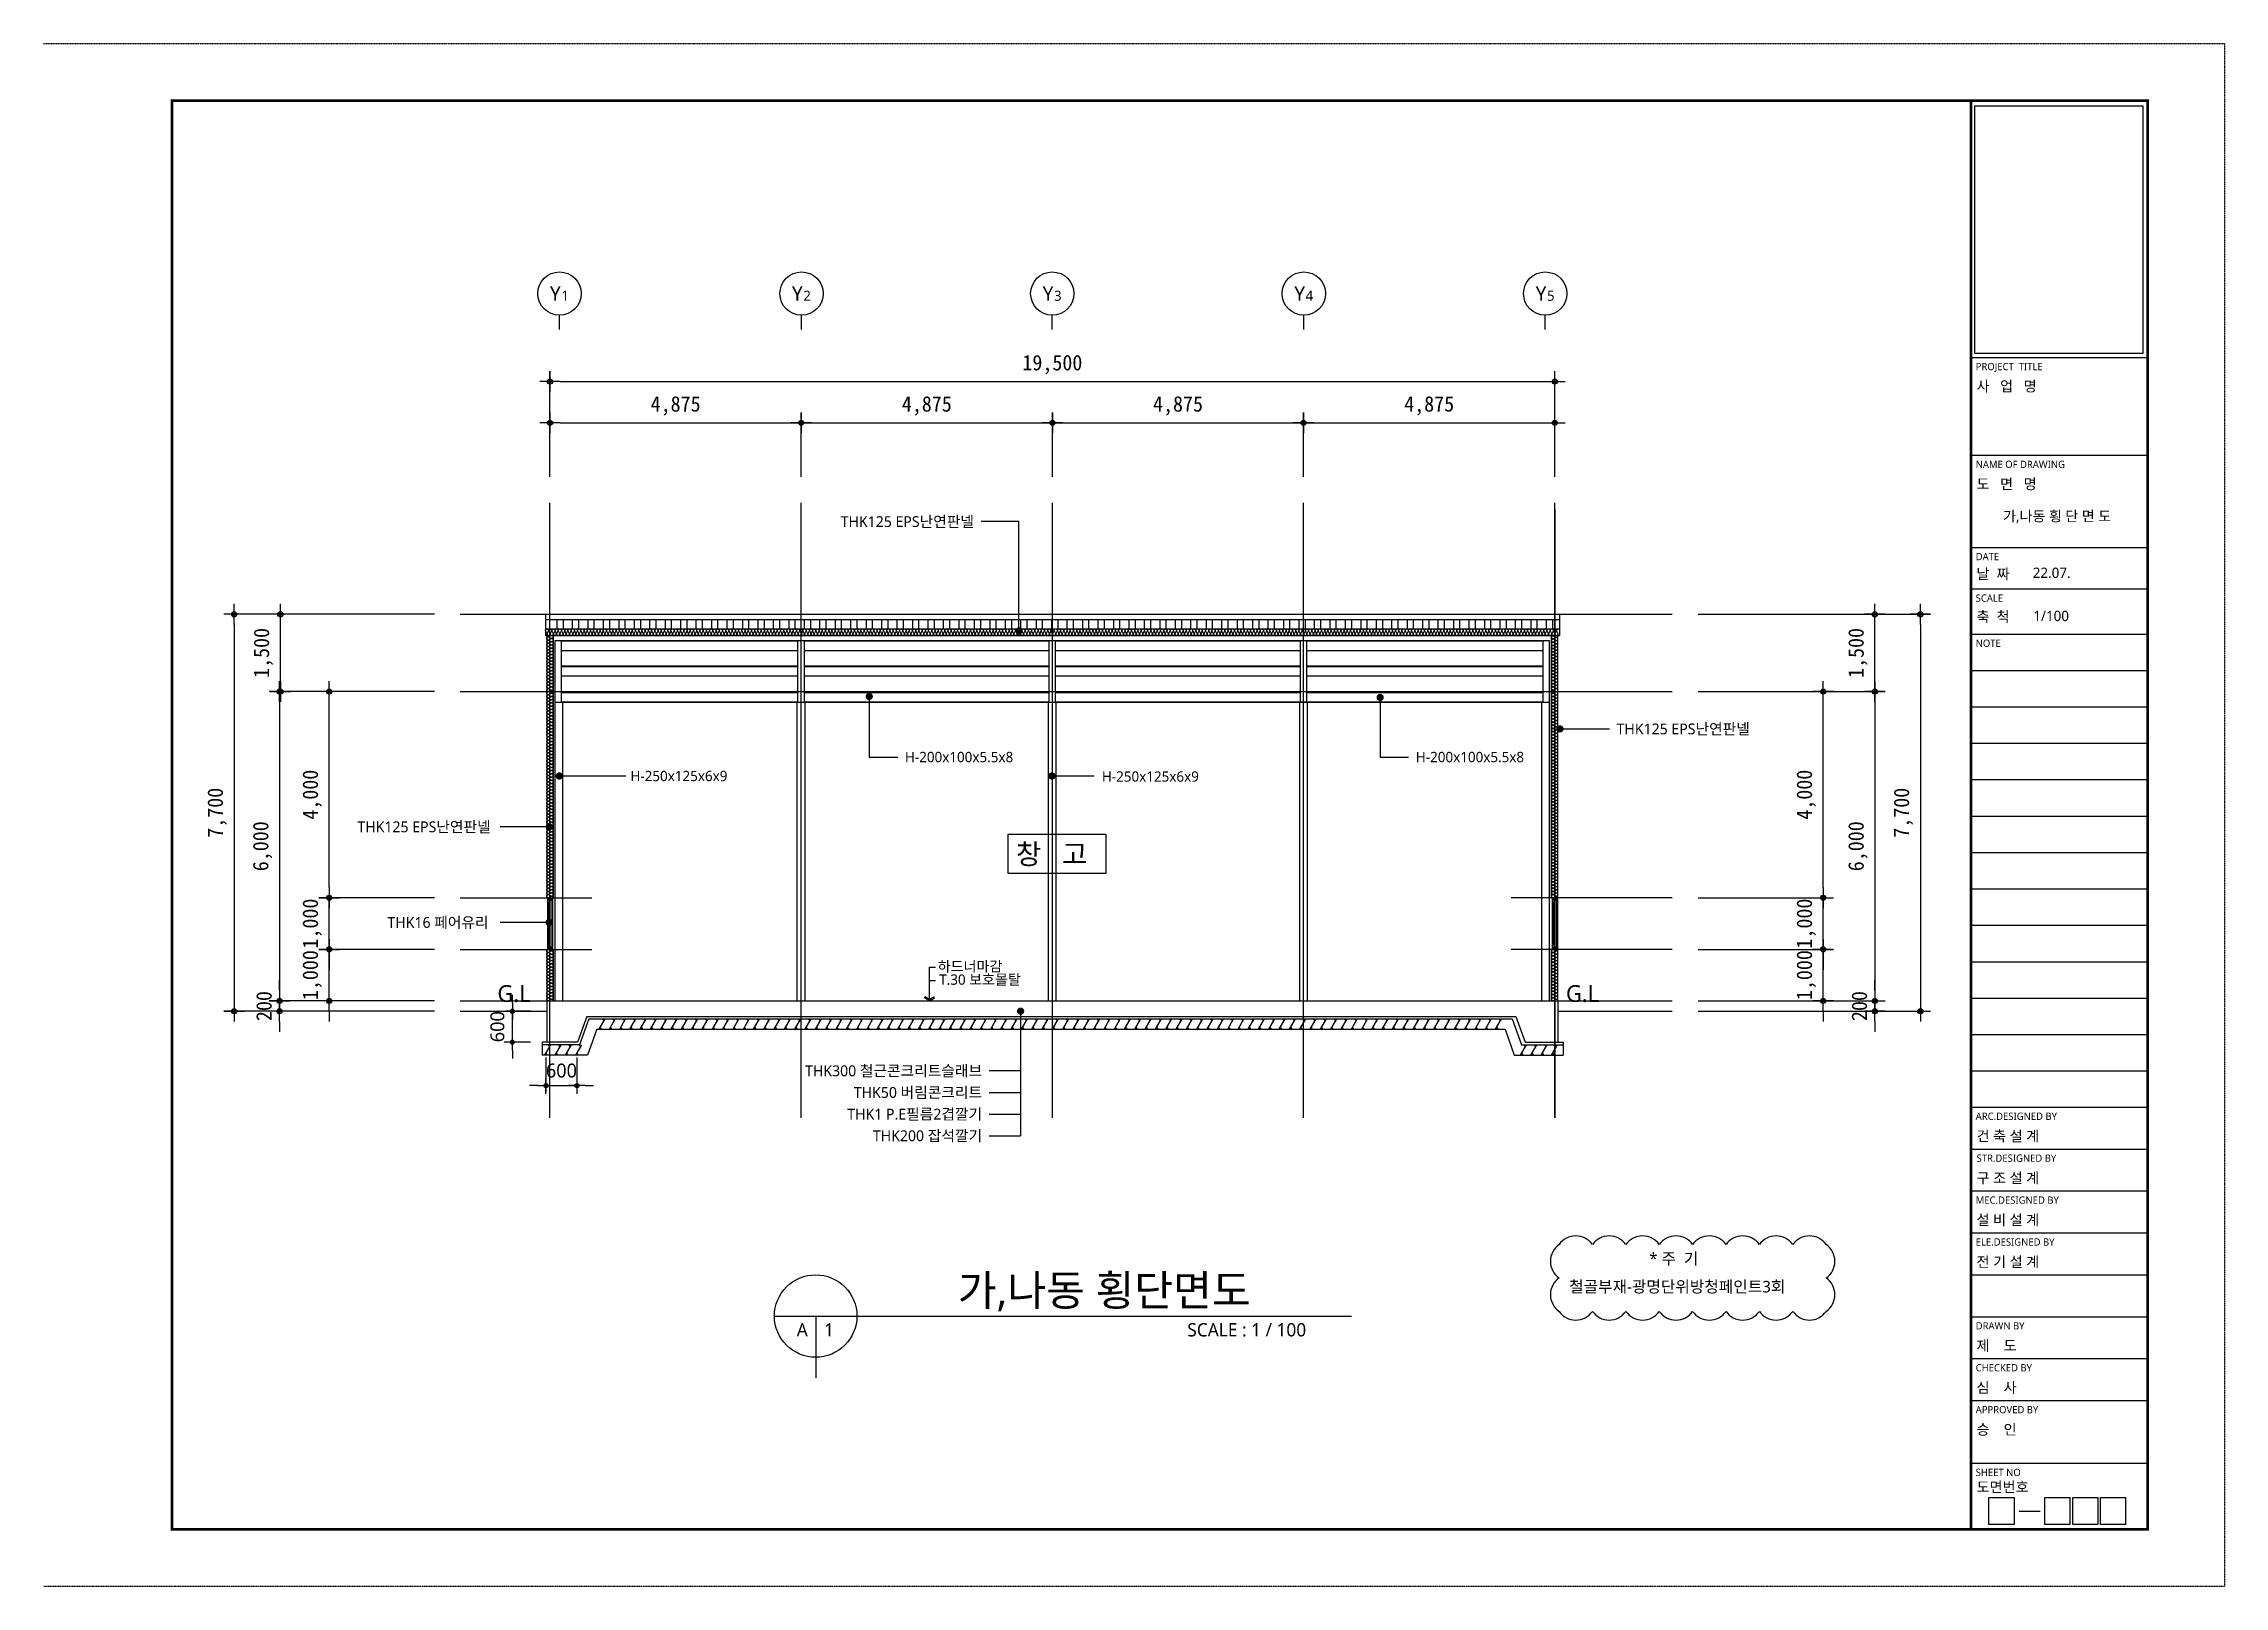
# Model space of a CAD drawing. Header units: millimetres. Extents: x 152133 to 471560, y 87068 to 132353.
# Drawn here: x 249475 to 291797, y 102032 to 131960 of the extents above; entities that cross this region are included whole.
import ezdxf
from ezdxf.enums import TextEntityAlignment as Align

# ---------------------------------------------------------------- set-up
doc = ezdxf.new("R2010")
doc.units = ezdxf.units.MM
doc.linetypes.add('CEN', pattern=[62, 60, -1, 0, -1])
doc.linetypes.add('DIVIDE2', pattern=[15.875, 6.35, -3.175, 0, -3.175, 0, -3.175])
for name, color, linetype in [('8', 8, 'Continuous'), ('AA-AXIS', 7, 'Continuous'), ('AA-AXIS-BUBL', 3, 'Continuous'), ('AA-DWXM', 8, 'Continuous'), ('AA-DWXM-GLAZ', 4, 'Continuous'), ('AA-DWXM-WIND', 6, 'Continuous'), ('AA-DWXM-WINDOWFR', 6, 'Continuous'), ('AA-STEEL', 4, 'Continuous'), ('AA-WAXK', 8, 'Continuous'), ('AA-WAXM-CONC', 2, 'Continuous'), ('AS-PATT', 8, 'Continuous'), ('AZ-DIML', 7, 'Continuous'), ('CEN', 1, 'CEN'), ('COL', 2, 'Continuous'), ('DIM', 7, 'Continuous'), ('HAT', 7, 'Continuous'), ('INSUL', 183, 'Continuous'), ('JON', 4, 'DIVIDE2'), ('RXANNOT', 6, 'Continuous'), ('RXLEADER', 7, 'Continuous'), ('TEX', 3, 'Continuous'), ('TIT', 2, 'Continuous'), ('폼', 7, 'Continuous')]:
    doc.layers.add(name, color=color, linetype=linetype)
doc.styles.add('돋움체', font='')
doc.styles.add('맑은고딕', font='malgun.ttf')
doc.styles.get('돋움체').set_extended_font_data('DotumChe')
doc.dimstyles.new('100', dxfattribs={"dimscale": 100, "dimtxt": 3, "dimasz": 2, "dimexe": 2, "dimexo": 5, "dimgap": 1.5, "dimtad": 1, "dimdec": 0, "dimzin": 1, "dimdsep": 46, "dimlunit": 6, "dimtxsty": '돋움체', "dimblk1": 'Z_DOT', "dimblk2": 'Z_DOT', "dimsah": 1, "dimcen": 2, "dimclrt": 3, "dimadec": 0, "dimazin": 0, "dimtfac": 1, "dimtdec": 0, "dimtix": 1, "dimtmove": 2, "dimatfit": 3, "dimldrblk": 'Z_DOT', "dimfxl": 1, "dimtolj": 1, "dimtzin": 1, "dimarcsym": 0})
doc.dimstyles.new('100-1', dxfattribs={"dimscale": 100, "dimtxt": 2.7, "dimasz": 1.6, "dimexe": 1.25, "dimexo": 3, "dimgap": 1.5, "dimtad": 1, "dimdec": 0, "dimdsep": 46, "dimlunit": 6, "dimtxsty": '맑은고딕', "dimblk1": 'S3', "dimblk2": 'S3', "dimsah": 1, "dimcen": 2, "dimclrt": 3, "dimadec": 0, "dimazin": 0, "dimtfac": 1, "dimtdec": 0, "dimtix": 1, "dimtmove": 2, "dimatfit": 3, "dimldrblk": 'S3', "dimfxl": 1, "dimtolj": 1, "dimtzin": 1, "dimarcsym": 0})

msp = doc.modelspace()

# ---------------------------------------------------------------- texts
at = {"color": 3, "style": '맑은고딕'}
for s, p in [('H-200x100x5.5x8', (266190.6, 118120.9)), ('H-200x100x5.5x8', (276105.8, 118120.9)), ('H-250x125x6x9', (260863, 117753.1)), ('H-250x125x6x9', (270012.5, 117743.1))]:
    msp.add_text(s, height=200, dxfattribs=at).set_placement(p, align=Align.MIDDLE_LEFT)
for s, p in [('하드너마감', (266826.9, 113960.3)), ('T.30 보호몰탈', (266856, 113703.5))]:
    msp.add_text(s, height=200, dxfattribs=at).set_placement(p)
at = {"style": '맑은고딕'}
for s, p in [('* 주  기', (280635.4, 108277.9)), ('철골부재-광명단위방청페인트3회', (279080.4, 107734.9))]:
    msp.add_text(s, height=224, dxfattribs=at).set_placement(p)
at = {"layer": '8', "color": 3, "style": '맑은고딕'}
msp.add_text('창   고', height=393.12, dxfattribs=at).set_placement((268345.7, 116041.1))
at = {"layer": 'RXANNOT', "color": 3, "style": '맑은고딕'}
for s, p in [('THK125 EPS난연판넬', (267529.6, 122688.5)), ('THK300 철근콘크리트슬래브', (267688, 112033.9)), ('THK50 버림콘크리트', (267688, 111613.9)), ('THK1 P.E필름2겹깔기', (267688, 111193.9)), ('THK200 잡석깔기', (267688, 110773.9))]:
    msp.add_text(s, height=210, dxfattribs=at).set_placement(p, align=Align.MIDDLE_RIGHT)
for s, p in [('THK125 EPS난연판넬', (280001.1, 118666.3)), ('THK125 EPS난연판넬', (255564.6, 116767)), ('THK16 페어유리', (256147.6, 114911.8))]:
    msp.add_text(s, height=210, dxfattribs=at).set_placement(p, align=Align.MIDDLE_LEFT)
at = {"layer": 'TEX', "style": '맑은고딕'}
for s, p in [('사   업   명', (286986.6, 125213.8)), ('도   면   명', (286986.6, 123316.4)), ('날  짜', (286986.6, 121571.2)), ('축  척', (286986.6, 120743.1)), ('건 축 설 계', (286986.6, 110667.5)), ('구 조 설 계', (286986.6, 109854.4)), ('설 비 설 계', (286986.6, 109041.2)), ('전 기 설 계', (286986.6, 108228.1)), ('제    도', (286986.6, 106601.8)), ('심    사', (286986.6, 105788.7)), ('승    인', (286986.6, 104975.5)), ('도면번호', (286986.6, 103859.4))]:
    msp.add_text(s, height=201.54, dxfattribs=at).set_placement(p)
at = {"layer": 'TIT', "style": '맑은고딕'}
for s, height, p in [('가,나동 횡 단 면 도 ', 200, (288584.1, 122693.6)), ('가,나동 횡단면도', 600, (270058.1, 107476.5))]:
    msp.add_text(s, height=height, dxfattribs=at).set_placement(p, align=Align.CENTER)
for s, height, p in [('22.07.', 200, (288077.4, 121695.4)), ('1/100', 200, (288088.6, 120857.6)), ('SCALE : 1 / 100', 258, (271670.1, 107009.8))]:
    msp.add_text(s, height=height, dxfattribs=at).set_placement(p, align=Align.MIDDLE_LEFT)
at = {"layer": 'TIT', "color": 3, "style": '맑은고딕'}
for p in [(258281.8, 113532.9), (279019.4, 113532.9)]:
    msp.add_text('G.L', height=325.08, dxfattribs=at).set_placement(p, align=Align.MIDDLE_LEFT)
at = {"layer": 'TIT', "style": '맑은고딕'}
for s, p in [('A', (264198.1, 107009.8)), ('1', (264718.1, 107009.8))]:
    msp.add_text(s, height=258, dxfattribs=at).set_placement(p, align=Align.MIDDLE_CENTER)
at = {"layer": '폼', "color": 8, "style": '맑은고딕'}
for s, height, p in [('PROJECT  TITLE', 141.075, (286970.6, 125625.3)), ('NAME OF DRAWING', 141.075, (286970.6, 123728)), ('DATE', 141.08, (286970.6, 121939.5)), ('SCALE', 141.08, (286970.6, 121133.4)), ('NOTE', 141.08, (286970.6, 120258.6)), ('ARC.DESIGNED BY', 141.075, (286970.6, 111081.7)), ('STR.DESIGNED BY', 141.075, (286987.5, 110268.7)), ('MEC.DESIGNED BY', 141.075, (286970.6, 109455.4)), ('ELE.DESIGNED BY', 141.075, (286970.6, 108642.3)), ('DRAWN BY', 141.08, (286970.6, 107016)), ('CHECKED BY', 141.08, (286970.6, 106202.9)), ('APPROVED BY', 141.075, (286970.6, 105389.7)), ('SHEET NO', 141.08, (286970.6, 104173.5))]:
    msp.add_text(s, height=height, dxfattribs=at).set_placement(p)

# ---------------------------------------------------------------- blocks, each defined once
blk = doc.blocks.new('*B419', base_point=(259487, 126272))
at = {"layer": 'AA-AXIS-BUBL'}
blk.add_lwpolyline([(259487, 126412), (259487, 126552), (259487, 126552), (259487, 126692)], dxfattribs=at)
blk.add_circle((259487, 127112), 420, dxfattribs=at)
at = {"layer": 'AA-AXIS', "style": '맑은고딕'}
for s, height, p in [('Y', 280, (259302, 126972)), ('1', 196, (259522, 126972))]:
    blk.add_text(s, height=height, dxfattribs=at).set_placement(p)
blk = doc.blocks.new('*B420', base_point=(264184, 126272))
at = {"layer": 'AA-AXIS-BUBL'}
blk.add_lwpolyline([(264184, 126412), (264184, 126552), (264184, 126552), (264184, 126692)], dxfattribs=at)
blk.add_circle((264184, 127112), 420, dxfattribs=at)
at = {"layer": 'AA-AXIS', "style": '맑은고딕'}
for s, height, p in [('Y', 280, (263999, 126972)), ('2', 196, (264219, 126972))]:
    blk.add_text(s, height=height, dxfattribs=at).set_placement(p)
blk = doc.blocks.new('*B421', base_point=(269050, 126272))
at = {"layer": 'AA-AXIS-BUBL'}
blk.add_lwpolyline([(269050, 126412), (269050, 126552), (269050, 126552), (269050, 126692)], dxfattribs=at)
blk.add_circle((269050, 127112), 420, dxfattribs=at)
at = {"layer": 'AA-AXIS', "style": '맑은고딕'}
for s, height, p in [('Y', 280, (268865, 126972)), ('3', 196, (269085, 126972))]:
    blk.add_text(s, height=height, dxfattribs=at).set_placement(p)
blk = doc.blocks.new('*B422', base_point=(273931, 126272))
at = {"layer": 'AA-AXIS-BUBL'}
blk.add_lwpolyline([(273931, 126412), (273931, 126552), (273931, 126552), (273931, 126692)], dxfattribs=at)
blk.add_circle((273931, 127112), 420, dxfattribs=at)
at = {"layer": 'AA-AXIS', "style": '맑은고딕'}
for s, height, p in [('Y', 280, (273747, 126972)), ('4', 196, (273966, 126972))]:
    blk.add_text(s, height=height, dxfattribs=at).set_placement(p)
blk = doc.blocks.new('*B423', base_point=(278617, 126272))
at = {"layer": 'AA-AXIS-BUBL'}
blk.add_lwpolyline([(278617, 126412), (278617, 126552), (278617, 126552), (278617, 126692)], dxfattribs=at)
blk.add_circle((278617, 127112), 420, dxfattribs=at)
at = {"layer": 'AA-AXIS', "style": '맑은고딕'}
for s, height, p in [('Y', 280, (278432, 126972)), ('5', 196, (278652, 126972))]:
    blk.add_text(s, height=height, dxfattribs=at).set_placement(p)
blk = doc.blocks.new('Z_DOT')
at = {"layer": 'DIM', "color": 0}
for p, q in [((-1, 0), (1, 0)), ((0, -1), (0, 1))]:
    blk.add_line(p, q, dxfattribs=at)
for radius in [0.25, 0.125]:
    blk.add_circle((0, 0), radius, dxfattribs=at)
blk = doc.blocks.new('*D160')
at = {"layer": 'AZ-DIML', "color": 0, "lineweight": -2, "transparency": 16777216}
for p, q in [((259302, 123554), (259302, 124804)), ((259502, 124604), (263977, 124604)), ((264177, 123554), (264177, 124804))]:
    blk.add_line(p, q, dxfattribs=at)
at = {"layer": 'Defpoints', "color": 0, "transparency": 16777216}
for p in [(264177, 124604), (259302, 123054), (264177, 123054)]:
    blk.add_point(p, dxfattribs=at)
at = {"layer": 'AZ-DIML', "color": 0, "linetype": 'ByBlock', "lineweight": -2, "transparency": 16777216, "xscale": 200, "yscale": 200, "zscale": 200, "rotation": 180}
blk.add_blockref('Z_DOT', (259302, 124604), dxfattribs=at)
at = {"layer": 'AZ-DIML', "color": 0, "linetype": 'ByBlock', "lineweight": -2, "transparency": 16777216, "xscale": 200, "yscale": 200, "zscale": 200}
blk.add_blockref('Z_DOT', (264177, 124604), dxfattribs=at)
at = {"layer": 'AZ-DIML', "color": 3, "transparency": 16777216, "insert": (261740, 124933), "char_height": 300, "attachment_point": 5, "style": '돋움체'}
blk.add_mtext('\\A1;4,875', dxfattribs=at)
blk = doc.blocks.new('*D161')
at = {"layer": 'AZ-DIML', "color": 0, "lineweight": -2, "transparency": 16777216}
for p, q in [((264177, 123554), (264177, 124804)), ((264377, 124604), (268852, 124604)), ((269052, 123554), (269052, 124804))]:
    blk.add_line(p, q, dxfattribs=at)
at = {"layer": 'Defpoints', "color": 0, "transparency": 16777216}
for p in [(269052, 124604), (264177, 123054), (269052, 123054)]:
    blk.add_point(p, dxfattribs=at)
at = {"layer": 'AZ-DIML', "color": 0, "linetype": 'ByBlock', "lineweight": -2, "transparency": 16777216, "xscale": 200, "yscale": 200, "zscale": 200, "rotation": 180}
blk.add_blockref('Z_DOT', (264177, 124604), dxfattribs=at)
at = {"layer": 'AZ-DIML', "color": 0, "linetype": 'ByBlock', "lineweight": -2, "transparency": 16777216, "xscale": 200, "yscale": 200, "zscale": 200}
blk.add_blockref('Z_DOT', (269052, 124604), dxfattribs=at)
at = {"layer": 'AZ-DIML', "color": 3, "transparency": 16777216, "insert": (266615, 124933), "char_height": 300, "attachment_point": 5, "style": '돋움체'}
blk.add_mtext('\\A1;4,875', dxfattribs=at)
blk = doc.blocks.new('*D162')
at = {"layer": 'AZ-DIML', "color": 0, "lineweight": -2, "transparency": 16777216}
for p, q in [((269052, 123554), (269052, 124804)), ((269252, 124604), (273727, 124604)), ((273927, 123554), (273927, 124804))]:
    blk.add_line(p, q, dxfattribs=at)
at = {"layer": 'Defpoints', "color": 0, "transparency": 16777216}
for p in [(273927, 124604), (269052, 123054), (273927, 123054)]:
    blk.add_point(p, dxfattribs=at)
at = {"layer": 'AZ-DIML', "color": 0, "linetype": 'ByBlock', "lineweight": -2, "transparency": 16777216, "xscale": 200, "yscale": 200, "zscale": 200, "rotation": 180}
blk.add_blockref('Z_DOT', (269052, 124604), dxfattribs=at)
at = {"layer": 'AZ-DIML', "color": 0, "linetype": 'ByBlock', "lineweight": -2, "transparency": 16777216, "xscale": 200, "yscale": 200, "zscale": 200}
blk.add_blockref('Z_DOT', (273927, 124604), dxfattribs=at)
at = {"layer": 'AZ-DIML', "color": 3, "transparency": 16777216, "insert": (271490, 124933), "char_height": 300, "attachment_point": 5, "style": '돋움체'}
blk.add_mtext('\\A1;4,875', dxfattribs=at)
blk = doc.blocks.new('*D163')
at = {"layer": 'AZ-DIML', "color": 0, "lineweight": -2, "transparency": 16777216}
for p, q in [((273927, 123554), (273927, 124804)), ((274127, 124604), (278602, 124604)), ((278802, 123554), (278802, 124804))]:
    blk.add_line(p, q, dxfattribs=at)
at = {"layer": 'Defpoints', "color": 0, "transparency": 16777216}
for p in [(278802, 124604), (273927, 123054), (278802, 123054)]:
    blk.add_point(p, dxfattribs=at)
at = {"layer": 'AZ-DIML', "color": 0, "linetype": 'ByBlock', "lineweight": -2, "transparency": 16777216, "xscale": 200, "yscale": 200, "zscale": 200, "rotation": 180}
blk.add_blockref('Z_DOT', (273927, 124604), dxfattribs=at)
at = {"layer": 'AZ-DIML', "color": 0, "linetype": 'ByBlock', "lineweight": -2, "transparency": 16777216, "xscale": 200, "yscale": 200, "zscale": 200}
blk.add_blockref('Z_DOT', (278802, 124604), dxfattribs=at)
at = {"layer": 'AZ-DIML', "color": 3, "transparency": 16777216, "insert": (276365, 124933), "char_height": 300, "attachment_point": 5, "style": '돋움체'}
blk.add_mtext('\\A1;4,875', dxfattribs=at)
blk = doc.blocks.new('*D164')
at = {"layer": 'AZ-DIML', "color": 0, "lineweight": -2, "transparency": 16777216}
for p, q in [((259302, 123554), (259302, 125604)), ((259502, 125404), (278602, 125404)), ((278802, 123554), (278802, 125604))]:
    blk.add_line(p, q, dxfattribs=at)
at = {"layer": 'Defpoints', "color": 0, "transparency": 16777216}
for p in [(278802, 125404), (259302, 123054), (278802, 123054)]:
    blk.add_point(p, dxfattribs=at)
at = {"layer": 'AZ-DIML', "color": 0, "linetype": 'ByBlock', "lineweight": -2, "transparency": 16777216, "xscale": 200, "yscale": 200, "zscale": 200, "rotation": 180}
blk.add_blockref('Z_DOT', (259302, 125404), dxfattribs=at)
at = {"layer": 'AZ-DIML', "color": 0, "linetype": 'ByBlock', "lineweight": -2, "transparency": 16777216, "xscale": 200, "yscale": 200, "zscale": 200}
blk.add_blockref('Z_DOT', (278802, 125404), dxfattribs=at)
at = {"layer": 'AZ-DIML', "color": 3, "transparency": 16777216, "insert": (269052, 125733), "char_height": 300, "attachment_point": 5, "style": '돋움체'}
blk.add_mtext('\\A1;19,500', dxfattribs=at)
blk = doc.blocks.new('*D165')
at = {"color": 0, "lineweight": -2, "transparency": 16777216}
for p, q in [((254054, 113590), (254054, 113790)), ((257058, 113390), (253854, 113390)), ((257058, 113190), (253854, 113190)), ((254054, 113190), (254054, 113390)), ((254054, 112990), (254054, 112790))]:
    blk.add_line(p, q, dxfattribs=at)
at = {"layer": 'Defpoints', "color": 0, "transparency": 16777216}
for p in [(254054, 113390), (257558, 113390), (257558, 113190)]:
    blk.add_point(p, dxfattribs=at)
at = {"color": 0, "linetype": 'ByBlock', "lineweight": -2, "transparency": 16777216, "xscale": 200, "yscale": 200, "zscale": 200}
for p, rotation in [((254054, 113390), 270), ((254054, 113190), 90)]:
    blk.add_blockref('Z_DOT', p, dxfattribs=dict(at, rotation=rotation))
at = {"color": 3, "transparency": 16777216, "insert": (253753, 113290), "char_height": 300, "attachment_point": 5, "rotation": 90, "style": '돋움체'}
blk.add_mtext('\\A1;200', dxfattribs=at)
blk = doc.blocks.new('*D166')
at = {"color": 0, "lineweight": -2, "transparency": 16777216}
for p, q in [((255017, 114590), (255017, 114790)), ((257058, 114390), (254817, 114390)), ((255017, 113390), (255017, 114390)), ((257058, 113390), (254817, 113390)), ((255017, 113190), (255017, 112990))]:
    blk.add_line(p, q, dxfattribs=at)
at = {"layer": 'Defpoints', "color": 0, "transparency": 16777216}
for p in [(255017, 114390), (257558, 114390), (257558, 113390)]:
    blk.add_point(p, dxfattribs=at)
at = {"color": 0, "linetype": 'ByBlock', "lineweight": -2, "transparency": 16777216, "xscale": 200, "yscale": 200, "zscale": 200}
for p, rotation in [((255017, 114390), 270), ((255017, 113390), 90)]:
    blk.add_blockref('Z_DOT', p, dxfattribs=dict(at, rotation=rotation))
at = {"color": 3, "transparency": 16777216, "insert": (254688, 113890), "char_height": 300, "attachment_point": 5, "rotation": 90, "style": '돋움체'}
blk.add_mtext('\\A1;1,000', dxfattribs=at)
blk = doc.blocks.new('*D167')
at = {"color": 0, "lineweight": -2, "transparency": 16777216}
for p, q in [((255017, 115590), (255017, 115790)), ((257058, 115390), (254817, 115390)), ((255017, 114390), (255017, 115390)), ((257058, 114390), (254817, 114390)), ((255017, 114190), (255017, 113990))]:
    blk.add_line(p, q, dxfattribs=at)
at = {"layer": 'Defpoints', "color": 0, "transparency": 16777216}
for p in [(255017, 115390), (257558, 115390), (257558, 114390)]:
    blk.add_point(p, dxfattribs=at)
at = {"color": 0, "linetype": 'ByBlock', "lineweight": -2, "transparency": 16777216, "xscale": 200, "yscale": 200, "zscale": 200}
for p, rotation in [((255017, 115390), 270), ((255017, 114390), 90)]:
    blk.add_blockref('Z_DOT', p, dxfattribs=dict(at, rotation=rotation))
at = {"color": 3, "transparency": 16777216, "insert": (254688, 114890), "char_height": 300, "attachment_point": 5, "rotation": 90, "style": '돋움체'}
blk.add_mtext('\\A1;1,000', dxfattribs=at)
blk = doc.blocks.new('*D168')
at = {"color": 0, "lineweight": -2, "transparency": 16777216}
for p, q in [((257058, 120890), (253869, 120890)), ((254069, 119590), (254069, 120690)), ((257058, 119390), (253869, 119390))]:
    blk.add_line(p, q, dxfattribs=at)
at = {"layer": 'Defpoints', "color": 0, "transparency": 16777216}
for p in [(254069, 120890), (257558, 120890), (257558, 119390)]:
    blk.add_point(p, dxfattribs=at)
at = {"color": 0, "linetype": 'ByBlock', "lineweight": -2, "transparency": 16777216, "xscale": 200, "yscale": 200, "zscale": 200}
for p, rotation in [((254069, 120890), 90), ((254069, 119390), 270)]:
    blk.add_blockref('Z_DOT', p, dxfattribs=dict(at, rotation=rotation))
at = {"color": 3, "transparency": 16777216, "insert": (253740, 120140), "char_height": 300, "attachment_point": 5, "rotation": 90, "style": '돋움체'}
blk.add_mtext('\\A1;1,500', dxfattribs=at)
blk = doc.blocks.new('*D169')
at = {"color": 0, "lineweight": -2, "transparency": 16777216}
for p, q in [((257058, 119390), (253854, 119390)), ((254054, 119190), (254054, 113590)), ((257058, 113390), (253854, 113390))]:
    blk.add_line(p, q, dxfattribs=at)
at = {"layer": 'Defpoints', "color": 0, "transparency": 16777216}
for p in [(257558, 119390), (254054, 113390), (257558, 113390)]:
    blk.add_point(p, dxfattribs=at)
at = {"color": 0, "linetype": 'ByBlock', "lineweight": -2, "transparency": 16777216, "xscale": 200, "yscale": 200, "zscale": 200}
for p, rotation in [((254054, 119390), 90), ((254054, 113390), 270)]:
    blk.add_blockref('Z_DOT', p, dxfattribs=dict(at, rotation=rotation))
at = {"color": 3, "transparency": 16777216, "insert": (253725, 116390), "char_height": 300, "attachment_point": 5, "rotation": 90, "style": '돋움체'}
blk.add_mtext('\\A1;6,000', dxfattribs=at)
blk = doc.blocks.new('*D170')
at = {"color": 0, "lineweight": -2, "transparency": 16777216}
for p, q in [((257058, 120890), (252972, 120890)), ((253172, 120690), (253172, 113390)), ((257058, 113190), (252972, 113190))]:
    blk.add_line(p, q, dxfattribs=at)
at = {"layer": 'Defpoints', "color": 0, "transparency": 16777216}
for p in [(257558, 120890), (253172, 113190), (257558, 113190)]:
    blk.add_point(p, dxfattribs=at)
at = {"color": 0, "linetype": 'ByBlock', "lineweight": -2, "transparency": 16777216, "xscale": 200, "yscale": 200, "zscale": 200}
for p, rotation in [((253172, 120890), 90), ((253172, 113190), 270)]:
    blk.add_blockref('Z_DOT', p, dxfattribs=dict(at, rotation=rotation))
at = {"color": 3, "transparency": 16777216, "insert": (252843, 117040), "char_height": 300, "attachment_point": 5, "rotation": 90, "style": '돋움체'}
blk.add_mtext('\\A1;7,700', dxfattribs=at)
blk = doc.blocks.new('ARROW1')
for p, q in [((0, 0), (0.29, 0.5)), ((0, 0), (0.29, -0.5)), ((0.16, 0), (0.41, 0.43)), ((0.16, 0), (0.41, -0.43)), ((0.29, 0.5), (0.41, 0.43)), ((0.29, -0.5), (0.41, -0.43))]:
    blk.add_line(p, q)
blk = doc.blocks.new('S3')
at = {"layer": 'DIM', "color": 0}
for p, q in [((-1, 0), (1, 0)), ((0, -1), (0, 1))]:
    blk.add_line(p, q, dxfattribs=at)
for radius in [0.25, 0.125]:
    blk.add_circle((0, 0), radius, dxfattribs=at)
blk = doc.blocks.new('*D171')
at = {"color": 0, "lineweight": -2, "transparency": 16777216}
for p, q in [((259224, 112290), (259224, 111622)), ((259824, 112290), (259824, 111622)), ((259064, 111747), (258904, 111747)), ((259224, 111747), (259824, 111747)), ((259984, 111747), (260144, 111747))]:
    blk.add_line(p, q, dxfattribs=at)
at = {"layer": 'Defpoints', "color": 0, "transparency": 16777216}
for p in [(259224, 112590), (259824, 112590), (259824, 111747)]:
    blk.add_point(p, dxfattribs=at)
at = {"color": 0, "linetype": 'ByBlock', "lineweight": -2, "transparency": 16777216, "xscale": 160, "yscale": 160, "zscale": 160}
blk.add_blockref('S3', (259224, 111747), dxfattribs=at)
at = {"color": 0, "linetype": 'ByBlock', "lineweight": -2, "transparency": 16777216, "xscale": 160, "yscale": 160, "zscale": 160, "rotation": 180}
blk.add_blockref('S3', (259824, 111747), dxfattribs=at)
at = {"color": 3, "transparency": 16777216, "insert": (259524, 112037), "char_height": 270, "attachment_point": 5, "style": '맑은고딕'}
blk.add_mtext('\\A1;600', dxfattribs=at)
blk = doc.blocks.new('*D172')
at = {"color": 0, "lineweight": -2, "transparency": 16777216}
for p, q in [((258572, 113350), (258572, 113510)), ((258924, 113190), (258447, 113190)), ((258572, 112590), (258572, 113190)), ((258924, 112590), (258447, 112590)), ((258572, 112430), (258572, 112270))]:
    blk.add_line(p, q, dxfattribs=at)
at = {"layer": 'Defpoints', "color": 0, "transparency": 16777216}
for p in [(258572, 113190), (259224, 113190), (259224, 112590)]:
    blk.add_point(p, dxfattribs=at)
at = {"color": 0, "linetype": 'ByBlock', "lineweight": -2, "transparency": 16777216, "xscale": 160, "yscale": 160, "zscale": 160}
for p, rotation in [((258572, 113190), 270), ((258572, 112590), 90)]:
    blk.add_blockref('S3', p, dxfattribs=dict(at, rotation=rotation))
at = {"color": 3, "transparency": 16777216, "insert": (258282, 112890), "char_height": 270, "attachment_point": 5, "rotation": 90, "style": '맑은고딕'}
blk.add_mtext('\\A1;600', dxfattribs=at)
blk = doc.blocks.new('*D173')
at = {"color": 0, "lineweight": -2, "transparency": 16777216}
for p, q in [((257058, 119390), (254817, 119390)), ((255017, 115590), (255017, 119190)), ((257058, 115390), (254817, 115390))]:
    blk.add_line(p, q, dxfattribs=at)
at = {"layer": 'Defpoints', "color": 0, "transparency": 16777216}
for p in [(255017, 119390), (257558, 119390), (257558, 115390)]:
    blk.add_point(p, dxfattribs=at)
at = {"color": 0, "linetype": 'ByBlock', "lineweight": -2, "transparency": 16777216, "xscale": 200, "yscale": 200, "zscale": 200}
for p, rotation in [((255017, 119390), 90), ((255017, 115390), 270)]:
    blk.add_blockref('Z_DOT', p, dxfattribs=dict(at, rotation=rotation))
at = {"color": 3, "transparency": 16777216, "insert": (254688, 117390), "char_height": 300, "attachment_point": 5, "rotation": 90, "style": '돋움체'}
blk.add_mtext('\\A1;4,000', dxfattribs=at)
blk = doc.blocks.new('*D174')
at = {"color": 0, "lineweight": -2, "transparency": 16777216}
for p, q in [((285015, 113590), (285015, 113790)), ((281582, 113390), (285215, 113390)), ((281582, 113190), (285215, 113190)), ((285015, 113190), (285015, 113390)), ((285015, 112990), (285015, 112790))]:
    blk.add_line(p, q, dxfattribs=at)
at = {"layer": 'Defpoints', "color": 0, "transparency": 16777216}
for p in [(281082, 113390), (281082, 113190), (285015, 113390)]:
    blk.add_point(p, dxfattribs=at)
at = {"color": 0, "linetype": 'ByBlock', "lineweight": -2, "transparency": 16777216, "xscale": 200, "yscale": 200, "zscale": 200}
for p, rotation in [((285015, 113390), 270), ((285015, 113190), 90)]:
    blk.add_blockref('Z_DOT', p, dxfattribs=dict(at, rotation=rotation))
at = {"color": 3, "transparency": 16777216, "insert": (284714, 113290), "char_height": 300, "attachment_point": 5, "rotation": 90, "style": '돋움체'}
blk.add_mtext('\\A1;200', dxfattribs=at)
blk = doc.blocks.new('*D175')
at = {"color": 0, "lineweight": -2, "transparency": 16777216}
for p, q in [((284011, 114590), (284011, 114790)), ((281582, 114390), (284211, 114390)), ((284011, 113390), (284011, 114390)), ((281582, 113390), (284211, 113390)), ((284011, 113190), (284011, 112990))]:
    blk.add_line(p, q, dxfattribs=at)
at = {"layer": 'Defpoints', "color": 0, "transparency": 16777216}
for p in [(281082, 114390), (284011, 114390), (281082, 113390)]:
    blk.add_point(p, dxfattribs=at)
at = {"color": 0, "linetype": 'ByBlock', "lineweight": -2, "transparency": 16777216, "xscale": 200, "yscale": 200, "zscale": 200}
for p, rotation in [((284011, 114390), 270), ((284011, 113390), 90)]:
    blk.add_blockref('Z_DOT', p, dxfattribs=dict(at, rotation=rotation))
at = {"color": 3, "transparency": 16777216, "insert": (283683, 113890), "char_height": 300, "attachment_point": 5, "rotation": 90, "style": '돋움체'}
blk.add_mtext('\\A1;1,000', dxfattribs=at)
blk = doc.blocks.new('*D176')
at = {"color": 0, "lineweight": -2, "transparency": 16777216}
for p, q in [((284011, 115590), (284011, 115790)), ((281582, 115390), (284211, 115390)), ((284011, 114390), (284011, 115390)), ((281582, 114390), (284211, 114390)), ((284011, 114190), (284011, 113990))]:
    blk.add_line(p, q, dxfattribs=at)
at = {"layer": 'Defpoints', "color": 0, "transparency": 16777216}
for p in [(281082, 115390), (284011, 115390), (281082, 114390)]:
    blk.add_point(p, dxfattribs=at)
at = {"color": 0, "linetype": 'ByBlock', "lineweight": -2, "transparency": 16777216, "xscale": 200, "yscale": 200, "zscale": 200}
for p, rotation in [((284011, 115390), 270), ((284011, 114390), 90)]:
    blk.add_blockref('Z_DOT', p, dxfattribs=dict(at, rotation=rotation))
at = {"color": 3, "transparency": 16777216, "insert": (283683, 114890), "char_height": 300, "attachment_point": 5, "rotation": 90, "style": '돋움체'}
blk.add_mtext('\\A1;1,000', dxfattribs=at)
blk = doc.blocks.new('*D177')
at = {"color": 0, "lineweight": -2, "transparency": 16777216}
for p, q in [((281582, 120890), (285215, 120890)), ((285015, 119590), (285015, 120690)), ((282706, 119390), (285215, 119390))]:
    blk.add_line(p, q, dxfattribs=at)
at = {"layer": 'Defpoints', "color": 0, "transparency": 16777216}
for p in [(281082, 120890), (285015, 120890), (282206, 119390)]:
    blk.add_point(p, dxfattribs=at)
at = {"color": 0, "linetype": 'ByBlock', "lineweight": -2, "transparency": 16777216, "xscale": 200, "yscale": 200, "zscale": 200}
for p, rotation in [((285015, 120890), 90), ((285015, 119390), 270)]:
    blk.add_blockref('Z_DOT', p, dxfattribs=dict(at, rotation=rotation))
at = {"color": 3, "transparency": 16777216, "insert": (284686, 120140), "char_height": 300, "attachment_point": 5, "rotation": 90, "style": '돋움체'}
blk.add_mtext('\\A1;1,500', dxfattribs=at)
blk = doc.blocks.new('*D178')
at = {"color": 0, "lineweight": -2, "transparency": 16777216}
for p, q in [((282691, 119390), (285215, 119390)), ((285015, 119190), (285015, 113590)), ((282691, 113390), (285215, 113390))]:
    blk.add_line(p, q, dxfattribs=at)
at = {"layer": 'Defpoints', "color": 0, "transparency": 16777216}
for p in [(282191, 119390), (282191, 113390), (285015, 113390)]:
    blk.add_point(p, dxfattribs=at)
at = {"color": 0, "linetype": 'ByBlock', "lineweight": -2, "transparency": 16777216, "xscale": 200, "yscale": 200, "zscale": 200}
for p, rotation in [((285015, 119390), 90), ((285015, 113390), 270)]:
    blk.add_blockref('Z_DOT', p, dxfattribs=dict(at, rotation=rotation))
at = {"color": 3, "transparency": 16777216, "insert": (284686, 116390), "char_height": 300, "attachment_point": 5, "rotation": 90, "style": '돋움체'}
blk.add_mtext('\\A1;6,000', dxfattribs=at)
blk = doc.blocks.new('*D179')
at = {"color": 0, "lineweight": -2, "transparency": 16777216}
for p, q in [((281582, 120890), (286097, 120890)), ((285897, 120690), (285897, 113390)), ((281582, 113190), (286097, 113190))]:
    blk.add_line(p, q, dxfattribs=at)
at = {"layer": 'Defpoints', "color": 0, "transparency": 16777216}
for p in [(281082, 120890), (281082, 113190), (285897, 113190)]:
    blk.add_point(p, dxfattribs=at)
at = {"color": 0, "linetype": 'ByBlock', "lineweight": -2, "transparency": 16777216, "xscale": 200, "yscale": 200, "zscale": 200}
for p, rotation in [((285897, 120890), 90), ((285897, 113190), 270)]:
    blk.add_blockref('Z_DOT', p, dxfattribs=dict(at, rotation=rotation))
at = {"color": 3, "transparency": 16777216, "insert": (285568, 117040), "char_height": 300, "attachment_point": 5, "rotation": 90, "style": '돋움체'}
blk.add_mtext('\\A1;7,700', dxfattribs=at)
blk = doc.blocks.new('*D180')
at = {"color": 0, "lineweight": -2, "transparency": 16777216}
for p, q in [((281582, 119390), (284211, 119390)), ((284011, 115590), (284011, 119190)), ((281582, 115390), (284211, 115390))]:
    blk.add_line(p, q, dxfattribs=at)
at = {"layer": 'Defpoints', "color": 0, "transparency": 16777216}
for p in [(281082, 119390), (284011, 119390), (281082, 115390)]:
    blk.add_point(p, dxfattribs=at)
at = {"color": 0, "linetype": 'ByBlock', "lineweight": -2, "transparency": 16777216, "xscale": 200, "yscale": 200, "zscale": 200}
for p, rotation in [((284011, 119390), 90), ((284011, 115390), 270)]:
    blk.add_blockref('Z_DOT', p, dxfattribs=dict(at, rotation=rotation))
at = {"color": 3, "transparency": 16777216, "insert": (283683, 117390), "char_height": 300, "attachment_point": 5, "rotation": 90, "style": '돋움체'}
blk.add_mtext('\\A1;4,000', dxfattribs=at)

# ---------------------------------------------------------------- dimensions: what is measured, and where the dimension line sits
at = {"color": 0}
for base, p1, p2, picture, middle in [((253171.6, 113189.5), (257558.1, 120889.5), (257558.1, 113189.5), '*D170', (252843, 117039.5)), ((254068.9, 120889.5), (257558.1, 119389.5), (257558.1, 120889.5), '*D168', (253740.3, 120139.5)), ((285014.6, 120889.5), (282206.3, 119389.5), (281081.8, 120889.5), '*D177', (284686, 120139.5)), ((285896.7, 113189.5), (281081.8, 120889.5), (281081.8, 113189.5), '*D179', (285568.1, 117039.5)), ((254053.7, 113389.5), (257558.1, 119389.5), (257558.1, 113389.5), '*D169', (253725.1, 116389.5)), ((255016.6, 119389.5), (257558.1, 115389.5), (257558.1, 119389.5), '*D173', (254688, 117389.5)), ((284011.3, 119389.5), (281081.8, 115389.5), (281081.8, 119389.5), '*D180', (283682.8, 117389.5)), ((285014.6, 113389.5), (282191.1, 119389.5), (282191.1, 113389.5), '*D178', (284686, 116389.5)), ((255016.6, 115389.5), (257558.1, 114389.5), (257558.1, 115389.5), '*D167', (254688, 114889.5)), ((284011.3, 115389.5), (281081.8, 114389.5), (281081.8, 115389.5), '*D176', (283682.8, 114889.5)), ((255016.6, 114389.5), (257558.1, 113389.5), (257558.1, 114389.5), '*D166', (254688, 113889.5)), ((284011.3, 114389.5), (281081.8, 113389.5), (281081.8, 114389.5), '*D175', (283682.8, 113889.5)), ((254053.7, 113389.5), (257558.1, 113189.5), (257558.1, 113389.5), '*D165', (253753.5, 113289.5)), ((285014.6, 113389.5), (281081.8, 113189.5), (281081.8, 113389.5), '*D174', (284714.4, 113289.5))]:
    dim = msp.add_linear_dim(base=base, p1=p1, p2=p2, angle=90, dimstyle='100', dxfattribs=at)
    dim.commit()
    dim.dimension.update_dxf_attribs({"geometry": picture, "text_midpoint": middle})
dim = msp.add_linear_dim(base=(258572, 113189.5), p1=(259224.1, 112589.5), p2=(259224.1, 113189.5), angle=90, dimstyle='100-1', override={"dimtxsty": '맑은고딕', "dimldrblk": 'S3'})
dim.commit()
dim.dimension.update_dxf_attribs({"geometry": '*D172', "text_midpoint": (258282.5, 112889.5)})
dim = msp.add_linear_dim(base=(259824.1, 111747.3), p1=(259224.1, 112589.5), p2=(259824.1, 112589.5), dimstyle='100-1', override={"dimtxsty": '맑은고딕', "dimldrblk": 'S3'})
dim.commit()
dim.dimension.update_dxf_attribs({"geometry": '*D171', "text_midpoint": (259524.1, 112036.8)})
at = {"layer": 'AZ-DIML'}
for base, p1, p2, picture, middle in [((278802.1, 125404.4), (259302.1, 123054.1), (278802.1, 123054.1), '*D164', (269052.1, 125732.9)), ((264177.1, 124604.4), (259302.1, 123054.1), (264177.1, 123054.1), '*D160', (261739.6, 124932.9)), ((269052.1, 124604.4), (264177.1, 123054.1), (269052.1, 123054.1), '*D161', (266614.6, 124932.9)), ((273927.1, 124604.4), (269052.1, 123054.1), (273927.1, 123054.1), '*D162', (271489.6, 124932.9)), ((278802.1, 124604.4), (273927.1, 123054.1), (278802.1, 123054.1), '*D163', (276364.6, 124932.9))]:
    dim = msp.add_linear_dim(base=base, p1=p1, p2=p2, dimstyle='100', dxfattribs=at)
    dim.commit()
    dim.dimension.update_dxf_attribs({"geometry": picture, "text_midpoint": middle})

# ---------------------------------------------------------------- linework, layer by layer
at = {"color": 8}
for p, q in [((259212.1, 120889.5), (278892.1, 120889.5)), ((259212.1, 120889.5), (259212.1, 120605.1)), ((259212.1, 120789.5), (278892.1, 120789.5)), ((259442.1, 120605.1), (259442.1, 120789.5)), ((259562.1, 120605.1), (259562.1, 120789.5)), ((259742.1, 120605.1), (259742.1, 120789.5)), ((259862.1, 120605.1), (259862.1, 120789.5)), ((260042.1, 120605.1), (260042.1, 120789.5)), ((260162.1, 120605.1), (260162.1, 120789.5)), ((260342.1, 120605.1), (260342.1, 120789.5)), ((260462.1, 120605.1), (260462.1, 120789.5)), ((260642.1, 120605.1), (260642.1, 120789.5)), ((260762.1, 120605.1), (260762.1, 120789.5)), ((260942.1, 120605.1), (260942.1, 120789.5)), ((261062.1, 120605.1), (261062.1, 120789.5)), ((261242.1, 120605.1), (261242.1, 120789.5)), ((261362.1, 120605.1), (261362.1, 120789.5)), ((261542.1, 120605.1), (261542.1, 120789.5)), ((261662.1, 120605.1), (261662.1, 120789.5)), ((261842.1, 120605.1), (261842.1, 120789.5)), ((261962.1, 120605.1), (261962.1, 120789.5)), ((262142.1, 120605.1), (262142.1, 120789.5)), ((262262.1, 120605.1), (262262.1, 120789.5)), ((262442.1, 120605.1), (262442.1, 120789.5)), ((262562.1, 120605.1), (262562.1, 120789.5)), ((262742.1, 120605.1), (262742.1, 120789.5)), ((262862.1, 120605.1), (262862.1, 120789.5)), ((263042.1, 120605.1), (263042.1, 120789.5)), ((263162.1, 120605.1), (263162.1, 120789.5)), ((263342.1, 120605.1), (263342.1, 120789.5)), ((263462.1, 120605.1), (263462.1, 120789.5)), ((263642.1, 120605.1), (263642.1, 120789.5)), ((263762.1, 120605.1), (263762.1, 120789.5)), ((263942.1, 120605.1), (263942.1, 120789.5)), ((264062.1, 120605.1), (264062.1, 120789.5)), ((264242.1, 120605.1), (264242.1, 120789.5)), ((264362.1, 120605.1), (264362.1, 120789.5)), ((264542.1, 120605.1), (264542.1, 120789.5)), ((264662.1, 120605.1), (264662.1, 120789.5)), ((264842.1, 120605.1), (264842.1, 120789.5)), ((264962.1, 120605.1), (264962.1, 120789.5)), ((265142.1, 120605.1), (265142.1, 120789.5)), ((265262.1, 120605.1), (265262.1, 120789.5)), ((265442.1, 120605.1), (265442.1, 120789.5)), ((265562.1, 120605.1), (265562.1, 120789.5)), ((265742.1, 120605.1), (265742.1, 120789.5)), ((265862.1, 120605.1), (265862.1, 120789.5)), ((266042.1, 120605.1), (266042.1, 120789.5)), ((266162.1, 120605.1), (266162.1, 120789.5)), ((266342.1, 120605.1), (266342.1, 120789.5)), ((266462.1, 120605.1), (266462.1, 120789.5)), ((266642.1, 120605.1), (266642.1, 120789.5)), ((266762.1, 120605.1), (266762.1, 120789.5)), ((266942.1, 120605.1), (266942.1, 120789.5)), ((267062.1, 120605.1), (267062.1, 120789.5)), ((267242.1, 120605.1), (267242.1, 120789.5)), ((267362.1, 120605.1), (267362.1, 120789.5)), ((267542.1, 120605.1), (267542.1, 120789.5)), ((267662.1, 120605.1), (267662.1, 120789.5)), ((267842.1, 120605.1), (267842.1, 120789.5)), ((267962.1, 120605.1), (267962.1, 120789.5)), ((268142.1, 120605.1), (268142.1, 120789.5)), ((268262.1, 120605.1), (268262.1, 120789.5)), ((268442.1, 120605.1), (268442.1, 120789.5)), ((268562.1, 120605.1), (268562.1, 120789.5)), ((268742.1, 120605.1), (268742.1, 120789.5)), ((268862.1, 120605.1), (268862.1, 120789.5)), ((269042.1, 120605.1), (269042.1, 120789.5)), ((269162.1, 120605.1), (269162.1, 120789.5)), ((269342.1, 120605.1), (269342.1, 120789.5)), ((269462.1, 120605.1), (269462.1, 120789.5)), ((269642.1, 120605.1), (269642.1, 120789.5)), ((269762.1, 120605.1), (269762.1, 120789.5)), ((269942.1, 120605.1), (269942.1, 120789.5)), ((270062.1, 120605.1), (270062.1, 120789.5)), ((270242.1, 120605.1), (270242.1, 120789.5)), ((270362.1, 120605.1), (270362.1, 120789.5)), ((270542.1, 120605.1), (270542.1, 120789.5)), ((270662.1, 120605.1), (270662.1, 120789.5)), ((270842.1, 120605.1), (270842.1, 120789.5)), ((270962.1, 120605.1), (270962.1, 120789.5)), ((271142.1, 120605.1), (271142.1, 120789.5)), ((271262.1, 120605.1), (271262.1, 120789.5)), ((271442.1, 120605.1), (271442.1, 120789.5)), ((271562.1, 120605.1), (271562.1, 120789.5)), ((271742.1, 120605.1), (271742.1, 120789.5)), ((271862.1, 120605.1), (271862.1, 120789.5)), ((272042.1, 120605.1), (272042.1, 120789.5)), ((272162.1, 120605.1), (272162.1, 120789.5)), ((272342.1, 120605.1), (272342.1, 120789.5)), ((272462.1, 120605.1), (272462.1, 120789.5)), ((272642.1, 120605.1), (272642.1, 120789.5)), ((272762.1, 120605.1), (272762.1, 120789.5)), ((272942.1, 120605.1), (272942.1, 120789.5)), ((273062.1, 120605.1), (273062.1, 120789.5)), ((273242.1, 120605.1), (273242.1, 120789.5)), ((273362.1, 120605.1), (273362.1, 120789.5)), ((273542.1, 120605.1), (273542.1, 120789.5)), ((273662.1, 120605.1), (273662.1, 120789.5)), ((273842.1, 120605.1), (273842.1, 120789.5)), ((273962.1, 120605.1), (273962.1, 120789.5)), ((274142.1, 120605.1), (274142.1, 120789.5)), ((274262.1, 120605.1), (274262.1, 120789.5)), ((274442.1, 120605.1), (274442.1, 120789.5)), ((274562.1, 120605.1), (274562.1, 120789.5)), ((274742.1, 120605.1), (274742.1, 120789.5)), ((274862.1, 120605.1), (274862.1, 120789.5)), ((275042.1, 120605.1), (275042.1, 120789.5)), ((275162.1, 120605.1), (275162.1, 120789.5)), ((275342.1, 120605.1), (275342.1, 120789.5)), ((275462.1, 120605.1), (275462.1, 120789.5)), ((275642.1, 120605.1), (275642.1, 120789.5)), ((275762.1, 120605.1), (275762.1, 120789.5)), ((275942.1, 120605.1), (275942.1, 120789.5)), ((276062.1, 120605.1), (276062.1, 120789.5)), ((276242.1, 120605.1), (276242.1, 120789.5)), ((276362.1, 120605.1), (276362.1, 120789.5)), ((276542.1, 120605.1), (276542.1, 120789.5)), ((276662.1, 120605.1), (276662.1, 120789.5)), ((276842.1, 120605.1), (276842.1, 120789.5)), ((276962.1, 120605.1), (276962.1, 120789.5)), ((277142.1, 120605.1), (277142.1, 120789.5)), ((277262.1, 120605.1), (277262.1, 120789.5)), ((277442.1, 120605.1), (277442.1, 120789.5)), ((277562.1, 120605.1), (277562.1, 120789.5)), ((277742.1, 120605.1), (277742.1, 120789.5)), ((277862.1, 120605.1), (277862.1, 120789.5)), ((278042.1, 120605.1), (278042.1, 120789.5)), ((278162.1, 120605.1), (278162.1, 120789.5)), ((278342.1, 120605.1), (278342.1, 120789.5)), ((278462.1, 120605.1), (278462.1, 120789.5)), ((278642.1, 120605.1), (278642.1, 120789.5)), ((278762.1, 120605.1), (278762.1, 120789.5)), ((278892.1, 120889.5), (278892.1, 120605.1))]:
    msp.add_line(p, q, dxfattribs=at)
at = {"color": 2}
for p, q in [((259212.1, 120605.1), (278892.1, 120605.1)), ((259212.1, 120605.1), (259212.1, 120480.1)), ((259212.1, 120480.1), (278892.1, 120480.1)), ((278892.1, 120605.1), (278892.1, 120480.1)), ((259239.1, 114389.5), (259364.1, 114389.5)), ((278739.1, 114389.5), (278864.1, 114389.5)), ((257558.1, 113189.5), (259239.1, 113189.5)), ((259239.1, 113389.5), (278864.6, 113389.5)), ((259239.1, 113389.5), (259239.1, 113189.5)), ((260019.4, 113089.5), (278048.2, 113089.5)), ((278864.6, 113389.5), (278864.6, 113189.5)), ((278864.6, 113189.5), (281081.8, 113189.5))]:
    msp.add_line(p, q, dxfattribs=at)
at = {"color": 0}
for points in [[(259252.1, 112589.5), (259152.1, 112589.5), (259152.1, 112539.5)], [(278864.6, 112589.5), (278964.6, 112589.5), (278964.6, 112539.5)]]:
    msp.add_lwpolyline(points, dxfattribs=at)
at = {"layer": '8'}
for p, q in [((260054.5, 113039.5), (259874.2, 112539.5)), ((260054.5, 113039.5), (277977, 113039.5)), ((277977, 113039.5), (278157.3, 112539.5)), ((260208, 112839.5), (260027.7, 112339.5)), ((260208, 112839.5), (277836.5, 112839.5)), ((277836.5, 112839.5), (278016.9, 112339.5)), ((259887.2, 112539.5), (259152.1, 112539.5)), ((259152.1, 112539.5), (259152.1, 112339.5)), ((260027.7, 112339.5), (259152.1, 112339.5)), ((278016.9, 112339.5), (278964.6, 112339.5)), ((278157.3, 112539.5), (278964.6, 112539.5)), ((278964.6, 112539.5), (278964.6, 112339.5))]:
    msp.add_line(p, q, dxfattribs=at)
at = {"layer": '8', "color": 7}
msp.add_lwpolyline([(270091, 115863.6), (268195.1, 115863.6), (268195.1, 116627.6), (270091, 116627.6)], close=True, dxfattribs=at)
at = {"layer": 'AA-DWXM'}
for p, q in [((259262.1, 115339.5), (259262.1, 114439.5)), ((259342.1, 115339.5), (259342.1, 114439.5)), ((278762.1, 115339.5), (278762.1, 114439.5)), ((278842.1, 115339.5), (278842.1, 114439.5))]:
    msp.add_line(p, q, dxfattribs=at)
for points in [[(259303.1, 115349.5), (259338.1, 115349.5), (259338.1, 114429.5), (259303.1, 114429.5)], [(278803.1, 115349.5), (278838.1, 115349.5), (278838.1, 114429.5), (278803.1, 114429.5)]]:
    msp.add_lwpolyline(points, close=True, dxfattribs=at)
at = {"layer": 'AA-DWXM-GLAZ'}
for p, q in [((259283.6, 115299.5), (259283.6, 114479.5)), ((278783.6, 115299.5), (278783.6, 114479.5))]:
    msp.add_line(p, q, dxfattribs=at)
at = {"layer": 'AA-DWXM-WIND'}
for points in [[(259266.1, 115349.5), (259301.1, 115349.5), (259301.1, 115299.5), (259266.1, 115299.5)], [(278766.1, 115349.5), (278801.1, 115349.5), (278801.1, 115299.5), (278766.1, 115299.5)], [(259266.1, 114429.5), (259301.1, 114429.5), (259301.1, 114479.5), (259266.1, 114479.5)], [(278766.1, 114429.5), (278801.1, 114429.5), (278801.1, 114479.5), (278766.1, 114479.5)]]:
    msp.add_lwpolyline(points, close=True, dxfattribs=at)
at = {"layer": 'AA-DWXM-WINDOWFR'}
for points in [[(259262.1, 115339.5), (259262.1, 115379.5), (259342.1, 115379.5), (259342.1, 115339.5), (259340.1, 115339.5), (259340.1, 115359.5), (259264.1, 115359.5), (259264.1, 115339.5)], [(278762.1, 115339.5), (278762.1, 115379.5), (278842.1, 115379.5), (278842.1, 115339.5), (278840.1, 115339.5), (278840.1, 115359.5), (278764.1, 115359.5), (278764.1, 115339.5)], [(259262.1, 114439.5), (259262.1, 114399.5), (259342.1, 114399.5), (259342.1, 114439.5), (259340.1, 114439.5), (259340.1, 114419.5), (259264.1, 114419.5), (259264.1, 114439.5)], [(278762.1, 114439.5), (278762.1, 114399.5), (278842.1, 114399.5), (278842.1, 114439.5), (278840.1, 114439.5), (278840.1, 114419.5), (278764.1, 114419.5), (278764.1, 114439.5)]]:
    msp.add_lwpolyline(points, close=True, dxfattribs=at)
at = {"layer": 'AA-STEEL'}
for p, q in [((259402.1, 113389.5), (259402.1, 120380.1)), ((259402.1, 120380.1), (278702.1, 120380.1)), ((259527.1, 119185), (259527.1, 120380.1)), ((259527.1, 120372.1), (264114.6, 120372.1)), ((264114.6, 119185), (264114.6, 120380.1)), ((264239.6, 119185), (264239.6, 120380.1)), ((264239.6, 120372.1), (268989.6, 120372.1)), ((268989.6, 119185), (268989.6, 120380.1)), ((269114.6, 119185), (269114.6, 120380.1)), ((269114.6, 120372.1), (273864.6, 120372.1)), ((273864.6, 119185), (273864.6, 120380.1)), ((273989.6, 119185), (273989.6, 120380.1)), ((273989.6, 120372.1), (278577.1, 120372.1)), ((278577.1, 119185), (278577.1, 120380.1)), ((278702.1, 113389.5), (278702.1, 120380.1)), ((259527.1, 120189.5), (264114.6, 120189.5)), ((259527.1, 120188.1), (264114.6, 120188.1)), ((259527.1, 119888), (264114.6, 119888)), ((259527.1, 119880), (264114.6, 119880)), ((264239.6, 120189.5), (268989.6, 120189.5)), ((264239.6, 120188.1), (268989.6, 120188.1)), ((264239.6, 119888), (268989.6, 119888)), ((264239.6, 119880), (268989.6, 119880)), ((269114.6, 120189.5), (273864.6, 120189.5)), ((269114.6, 120188.1), (273864.6, 120188.1)), ((269114.6, 119888), (273864.6, 119888)), ((269114.6, 119880), (273864.6, 119880)), ((273989.6, 120189.5), (278577.1, 120189.5)), ((273989.6, 120188.1), (278577.1, 120188.1)), ((273989.6, 119888), (278577.1, 119888)), ((273989.6, 119880), (278577.1, 119880)), ((259527.1, 119697.4), (264114.6, 119697.4)), ((259527.1, 119696), (264114.6, 119696)), ((259527.1, 119377), (264114.6, 119377)), ((259527.1, 119375.6), (264114.6, 119375.6)), ((264239.6, 119697.4), (268989.6, 119697.4)), ((264239.6, 119696), (268989.6, 119696)), ((264239.6, 119377), (268989.6, 119377)), ((264239.6, 119375.6), (268989.6, 119375.6)), ((269114.6, 119697.4), (273864.6, 119697.4)), ((269114.6, 119696), (273864.6, 119696)), ((269114.6, 119377), (273864.6, 119377)), ((269114.6, 119375.6), (273864.6, 119375.6)), ((273989.6, 119697.4), (278577.1, 119697.4)), ((273989.6, 119696), (278577.1, 119696)), ((273989.6, 119377), (278577.1, 119377)), ((273989.6, 119375.6), (278577.1, 119375.6)), ((259402.1, 119185), (278702.1, 119185)), ((259527.1, 119193), (264114.6, 119193)), ((259552.1, 113389.5), (259552.1, 119185)), ((264102.1, 113389.5), (264102.1, 119185)), ((264239.6, 119193), (268989.6, 119193)), ((264252.1, 113389.5), (264252.1, 119185)), ((268977.1, 113389.5), (268977.1, 119185)), ((269114.6, 119193), (278577.1, 119193)), ((269127.1, 113389.5), (269127.1, 119185)), ((273852.1, 113389.5), (273852.1, 119185)), ((274002.1, 113389.5), (274002.1, 119185)), ((278552.1, 113389.5), (278552.1, 119185))]:
    msp.add_line(p, q, dxfattribs=at)
at = {"layer": 'AA-WAXK'}
for p, q in [((259252.1, 115389.5), (259252.1, 114389.5)), ((259352.1, 115389.5), (259352.1, 114389.5)), ((278752.1, 115389.5), (278752.1, 114389.5)), ((278852.1, 115389.5), (278852.1, 114389.5))]:
    msp.add_line(p, q, dxfattribs=at)
at = {"layer": 'AA-WAXM-CONC'}
for p, q in [((278739.6, 115389.5), (278739.6, 120480.1)), ((278864.6, 115389.5), (278864.6, 120480.1)), ((259252.1, 115389.5), (259352.1, 115389.5)), ((278752.1, 115389.5), (278852.1, 115389.5)), ((259252.1, 114389.5), (259352.1, 114389.5)), ((278739.6, 113389.5), (278739.6, 114389.5)), ((278752.1, 114389.5), (278852.1, 114389.5)), ((278864.6, 113389.5), (278864.6, 114389.5))]:
    msp.add_line(p, q, dxfattribs=at)
at = {"layer": 'AS-PATT'}
for p, q in [((260254.4, 112839.5), (260369.9, 113039.5)), ((260321.9, 113039.5), (260345.9, 112998)), ((260454.4, 112839.5), (260569.9, 113039.5)), ((260521.9, 113039.5), (260545.9, 112998)), ((260654.4, 112839.5), (260769.9, 113039.5)), ((260721.9, 113039.5), (260745.9, 112998)), ((260854.4, 112839.5), (260969.9, 113039.5)), ((260921.9, 113039.5), (260945.9, 112998)), ((261054.4, 112839.5), (261169.9, 113039.5)), ((261121.9, 113039.5), (261145.9, 112998)), ((261254.4, 112839.5), (261369.9, 113039.5)), ((261321.9, 113039.5), (261345.9, 112998)), ((261454.4, 112839.5), (261569.9, 113039.5)), ((261521.9, 113039.5), (261545.9, 112998)), ((261654.4, 112839.5), (261769.9, 113039.5)), ((261721.9, 113039.5), (261745.9, 112998)), ((261854.4, 112839.5), (261969.9, 113039.5)), ((261921.9, 113039.5), (261945.9, 112998)), ((262054.4, 112839.5), (262169.9, 113039.5)), ((262121.9, 113039.5), (262145.9, 112998)), ((262254.4, 112839.5), (262369.9, 113039.5)), ((262321.9, 113039.5), (262345.9, 112998)), ((262454.4, 112839.5), (262569.9, 113039.5)), ((262521.9, 113039.5), (262545.9, 112998)), ((262654.4, 112839.5), (262769.9, 113039.5)), ((262721.9, 113039.5), (262745.9, 112998)), ((262854.4, 112839.5), (262969.9, 113039.5)), ((262921.9, 113039.5), (262945.9, 112998)), ((263054.4, 112839.5), (263169.9, 113039.5)), ((263121.9, 113039.5), (263145.9, 112998)), ((263254.4, 112839.5), (263369.9, 113039.5)), ((263321.9, 113039.5), (263345.9, 112998)), ((263454.4, 112839.5), (263569.9, 113039.5)), ((263521.9, 113039.5), (263545.9, 112998)), ((263654.4, 112839.5), (263769.9, 113039.5)), ((263721.9, 113039.5), (263745.9, 112998)), ((263854.4, 112839.5), (263969.9, 113039.5)), ((263921.9, 113039.5), (263945.9, 112998)), ((264054.4, 112839.5), (264169.9, 113039.5)), ((264121.9, 113039.5), (264145.9, 112998)), ((264254.4, 112839.5), (264369.9, 113039.5)), ((264321.9, 113039.5), (264345.9, 112998)), ((264454.4, 112839.5), (264569.9, 113039.5)), ((264521.9, 113039.5), (264545.9, 112998)), ((264654.4, 112839.5), (264769.9, 113039.5)), ((264721.9, 113039.5), (264745.9, 112998)), ((264854.4, 112839.5), (264969.9, 113039.5)), ((264921.9, 113039.5), (264945.9, 112998)), ((265054.4, 112839.5), (265169.9, 113039.5)), ((265121.9, 113039.5), (265145.9, 112998)), ((265254.4, 112839.5), (265369.9, 113039.5)), ((265321.9, 113039.5), (265345.9, 112998)), ((265454.4, 112839.5), (265569.9, 113039.5)), ((265521.9, 113039.5), (265545.9, 112998)), ((265654.4, 112839.5), (265769.9, 113039.5)), ((265721.9, 113039.5), (265745.9, 112998)), ((265854.4, 112839.5), (265969.9, 113039.5)), ((265921.9, 113039.5), (265945.9, 112998)), ((266054.4, 112839.5), (266169.9, 113039.5)), ((266121.9, 113039.5), (266145.9, 112998)), ((266254.4, 112839.5), (266369.9, 113039.5)), ((266321.9, 113039.5), (266345.9, 112998)), ((266454.4, 112839.5), (266569.9, 113039.5)), ((266521.9, 113039.5), (266545.9, 112998)), ((266654.4, 112839.5), (266769.9, 113039.5)), ((266721.9, 113039.5), (266745.9, 112998)), ((266854.4, 112839.5), (266969.9, 113039.5)), ((266921.9, 113039.5), (266945.9, 112998)), ((267054.4, 112839.5), (267169.9, 113039.5)), ((267121.9, 113039.5), (267145.9, 112998)), ((267254.4, 112839.5), (267369.9, 113039.5)), ((267321.9, 113039.5), (267345.9, 112998)), ((267454.4, 112839.5), (267569.9, 113039.5)), ((267521.9, 113039.5), (267545.9, 112998)), ((267654.4, 112839.5), (267769.9, 113039.5)), ((267721.9, 113039.5), (267745.9, 112998)), ((267854.4, 112839.5), (267969.9, 113039.5)), ((267921.9, 113039.5), (267945.9, 112998)), ((268054.4, 112839.5), (268169.9, 113039.5)), ((268121.9, 113039.5), (268145.9, 112998)), ((268254.4, 112839.5), (268369.9, 113039.5)), ((268321.9, 113039.5), (268345.9, 112998)), ((268454.4, 112839.5), (268569.9, 113039.5)), ((268521.9, 113039.5), (268545.9, 112998)), ((268654.4, 112839.5), (268769.9, 113039.5)), ((268721.9, 113039.5), (268745.9, 112998)), ((268854.4, 112839.5), (268969.9, 113039.5)), ((268921.9, 113039.5), (268945.9, 112998)), ((269054.4, 112839.5), (269169.9, 113039.5)), ((269121.9, 113039.5), (269145.9, 112998)), ((269254.4, 112839.5), (269369.9, 113039.5)), ((269321.9, 113039.5), (269345.9, 112998)), ((269454.4, 112839.5), (269569.9, 113039.5)), ((269521.9, 113039.5), (269545.9, 112998)), ((269654.4, 112839.5), (269769.9, 113039.5)), ((269721.9, 113039.5), (269745.9, 112998)), ((269854.4, 112839.5), (269969.9, 113039.5)), ((269921.9, 113039.5), (269945.9, 112998)), ((270054.4, 112839.5), (270169.9, 113039.5)), ((270121.9, 113039.5), (270145.9, 112998)), ((270254.4, 112839.5), (270369.9, 113039.5)), ((270321.9, 113039.5), (270345.9, 112998)), ((270454.4, 112839.5), (270569.9, 113039.5)), ((270521.9, 113039.5), (270545.9, 112998)), ((270654.4, 112839.5), (270769.9, 113039.5)), ((270721.9, 113039.5), (270745.9, 112998)), ((270854.4, 112839.5), (270969.9, 113039.5)), ((270921.9, 113039.5), (270945.9, 112998)), ((271054.4, 112839.5), (271169.9, 113039.5)), ((271121.9, 113039.5), (271145.9, 112998)), ((271254.4, 112839.5), (271369.9, 113039.5)), ((271321.9, 113039.5), (271345.9, 112998)), ((271454.4, 112839.5), (271569.9, 113039.5)), ((271521.9, 113039.5), (271545.9, 112998)), ((271654.4, 112839.5), (271769.9, 113039.5)), ((271721.9, 113039.5), (271745.9, 112998)), ((271854.4, 112839.5), (271969.9, 113039.5)), ((271921.9, 113039.5), (271945.9, 112998)), ((272054.4, 112839.5), (272169.9, 113039.5)), ((272121.9, 113039.5), (272145.9, 112998)), ((272254.4, 112839.5), (272369.9, 113039.5)), ((272321.9, 113039.5), (272345.9, 112998)), ((272454.4, 112839.5), (272569.9, 113039.5)), ((272521.9, 113039.5), (272545.9, 112998)), ((272654.4, 112839.5), (272769.9, 113039.5)), ((272721.9, 113039.5), (272745.9, 112998)), ((272854.4, 112839.5), (272969.9, 113039.5)), ((272921.9, 113039.5), (272945.9, 112998)), ((273054.4, 112839.5), (273169.9, 113039.5)), ((273121.9, 113039.5), (273145.9, 112998)), ((273254.4, 112839.5), (273369.9, 113039.5)), ((273321.9, 113039.5), (273345.9, 112998)), ((273454.4, 112839.5), (273569.9, 113039.5)), ((273521.9, 113039.5), (273545.9, 112998)), ((273654.4, 112839.5), (273769.9, 113039.5)), ((273721.9, 113039.5), (273745.9, 112998)), ((273854.4, 112839.5), (273969.9, 113039.5)), ((273921.9, 113039.5), (273945.9, 112998)), ((274054.4, 112839.5), (274169.9, 113039.5)), ((274121.9, 113039.5), (274145.9, 112998)), ((274254.4, 112839.5), (274369.9, 113039.5)), ((274321.9, 113039.5), (274345.9, 112998)), ((274454.4, 112839.5), (274569.9, 113039.5)), ((274521.9, 113039.5), (274545.9, 112998)), ((274654.4, 112839.5), (274769.9, 113039.5)), ((274721.9, 113039.5), (274745.9, 112998)), ((274854.4, 112839.5), (274969.9, 113039.5)), ((274921.9, 113039.5), (274945.9, 112998)), ((275054.4, 112839.5), (275169.9, 113039.5)), ((275121.9, 113039.5), (275145.9, 112998)), ((275254.4, 112839.5), (275369.9, 113039.5)), ((275321.9, 113039.5), (275345.9, 112998)), ((275454.4, 112839.5), (275569.9, 113039.5)), ((275521.9, 113039.5), (275545.9, 112998)), ((275654.4, 112839.5), (275769.9, 113039.5)), ((275721.9, 113039.5), (275745.9, 112998)), ((275854.4, 112839.5), (275969.9, 113039.5)), ((275921.9, 113039.5), (275945.9, 112998)), ((276054.4, 112839.5), (276169.9, 113039.5)), ((276121.9, 113039.5), (276145.9, 112998)), ((276254.4, 112839.5), (276369.9, 113039.5)), ((276321.9, 113039.5), (276345.9, 112998)), ((276454.4, 112839.5), (276569.9, 113039.5)), ((276521.9, 113039.5), (276545.9, 112998)), ((276654.4, 112839.5), (276769.9, 113039.5)), ((276721.9, 113039.5), (276745.9, 112998)), ((276854.4, 112839.5), (276969.9, 113039.5)), ((276921.9, 113039.5), (276945.9, 112998)), ((277054.4, 112839.5), (277169.9, 113039.5)), ((277121.9, 113039.5), (277145.9, 112998)), ((277254.4, 112839.5), (277369.9, 113039.5)), ((277321.9, 113039.5), (277345.9, 112998)), ((277454.4, 112839.5), (277569.9, 113039.5)), ((277521.9, 113039.5), (277545.9, 112998)), ((277654.4, 112839.5), (277769.9, 113039.5)), ((277721.9, 113039.5), (277745.9, 112998)), ((260302.4, 112839.5), (260278.4, 112881.1)), ((260502.4, 112839.5), (260478.4, 112881.1)), ((260702.4, 112839.5), (260678.4, 112881.1)), ((260902.4, 112839.5), (260878.4, 112881.1)), ((261102.4, 112839.5), (261078.4, 112881.1)), ((261302.4, 112839.5), (261278.4, 112881.1)), ((261502.4, 112839.5), (261478.4, 112881.1)), ((261702.4, 112839.5), (261678.4, 112881.1)), ((261902.4, 112839.5), (261878.4, 112881.1)), ((262102.4, 112839.5), (262078.4, 112881.1)), ((262302.4, 112839.5), (262278.4, 112881.1)), ((262502.4, 112839.5), (262478.4, 112881.1)), ((262702.4, 112839.5), (262678.4, 112881.1)), ((262902.4, 112839.5), (262878.4, 112881.1)), ((263102.4, 112839.5), (263078.4, 112881.1)), ((263302.4, 112839.5), (263278.4, 112881.1)), ((263502.4, 112839.5), (263478.4, 112881.1)), ((263702.4, 112839.5), (263678.4, 112881.1)), ((263902.4, 112839.5), (263878.4, 112881.1)), ((264102.4, 112839.5), (264078.4, 112881.1)), ((264302.4, 112839.5), (264278.4, 112881.1)), ((264502.4, 112839.5), (264478.4, 112881.1)), ((264702.4, 112839.5), (264678.4, 112881.1)), ((264902.4, 112839.5), (264878.4, 112881.1)), ((265102.4, 112839.5), (265078.4, 112881.1)), ((265302.4, 112839.5), (265278.4, 112881.1)), ((265502.4, 112839.5), (265478.4, 112881.1)), ((265702.4, 112839.5), (265678.4, 112881.1)), ((265902.4, 112839.5), (265878.4, 112881.1)), ((266102.4, 112839.5), (266078.4, 112881.1)), ((266302.4, 112839.5), (266278.4, 112881.1)), ((266502.4, 112839.5), (266478.4, 112881.1)), ((266702.4, 112839.5), (266678.4, 112881.1)), ((266902.4, 112839.5), (266878.4, 112881.1)), ((267102.4, 112839.5), (267078.4, 112881.1)), ((267302.4, 112839.5), (267278.4, 112881.1)), ((267502.4, 112839.5), (267478.4, 112881.1)), ((267702.4, 112839.5), (267678.4, 112881.1)), ((267902.4, 112839.5), (267878.4, 112881.1)), ((268102.4, 112839.5), (268078.4, 112881.1)), ((268302.4, 112839.5), (268278.4, 112881.1)), ((268502.4, 112839.5), (268478.4, 112881.1)), ((268702.4, 112839.5), (268678.4, 112881.1)), ((268902.4, 112839.5), (268878.4, 112881.1)), ((269102.4, 112839.5), (269078.4, 112881.1)), ((269302.4, 112839.5), (269278.4, 112881.1)), ((269502.4, 112839.5), (269478.4, 112881.1)), ((269702.4, 112839.5), (269678.4, 112881.1)), ((269902.4, 112839.5), (269878.4, 112881.1)), ((270102.4, 112839.5), (270078.4, 112881.1)), ((270302.4, 112839.5), (270278.4, 112881.1)), ((270502.4, 112839.5), (270478.4, 112881.1)), ((270702.4, 112839.5), (270678.4, 112881.1)), ((270902.4, 112839.5), (270878.4, 112881.1)), ((271102.4, 112839.5), (271078.4, 112881.1)), ((271302.4, 112839.5), (271278.4, 112881.1)), ((271502.4, 112839.5), (271478.4, 112881.1)), ((271702.4, 112839.5), (271678.4, 112881.1)), ((271902.4, 112839.5), (271878.4, 112881.1)), ((272102.4, 112839.5), (272078.4, 112881.1)), ((272302.4, 112839.5), (272278.4, 112881.1)), ((272502.4, 112839.5), (272478.4, 112881.1)), ((272702.4, 112839.5), (272678.4, 112881.1)), ((272902.4, 112839.5), (272878.4, 112881.1)), ((273102.4, 112839.5), (273078.4, 112881.1)), ((273302.4, 112839.5), (273278.4, 112881.1)), ((273502.4, 112839.5), (273478.4, 112881.1)), ((273702.4, 112839.5), (273678.4, 112881.1)), ((273902.4, 112839.5), (273878.4, 112881.1)), ((274102.4, 112839.5), (274078.4, 112881.1)), ((274302.4, 112839.5), (274278.4, 112881.1)), ((274502.4, 112839.5), (274478.4, 112881.1)), ((274702.4, 112839.5), (274678.4, 112881.1)), ((274902.4, 112839.5), (274878.4, 112881.1)), ((275102.4, 112839.5), (275078.4, 112881.1)), ((275302.4, 112839.5), (275278.4, 112881.1)), ((275502.4, 112839.5), (275478.4, 112881.1)), ((275702.4, 112839.5), (275678.4, 112881.1)), ((275902.4, 112839.5), (275878.4, 112881.1)), ((276102.4, 112839.5), (276078.4, 112881.1)), ((276302.4, 112839.5), (276278.4, 112881.1)), ((276502.4, 112839.5), (276478.4, 112881.1)), ((276702.4, 112839.5), (276678.4, 112881.1)), ((276902.4, 112839.5), (276878.4, 112881.1)), ((277102.4, 112839.5), (277078.4, 112881.1)), ((277302.4, 112839.5), (277278.4, 112881.1)), ((277502.4, 112839.5), (277478.4, 112881.1)), ((277702.4, 112839.5), (277678.4, 112881.1)), ((259202.1, 112339.5), (259317.5, 112539.5)), ((259250.1, 112339.5), (259226.1, 112381.1)), ((259269.5, 112539.5), (259293.5, 112498)), ((259402.1, 112339.5), (259517.5, 112539.5)), ((259450.1, 112339.5), (259426.1, 112381.1)), ((259469.5, 112539.5), (259493.5, 112498)), ((259602.1, 112339.5), (259717.5, 112539.5)), ((259650.1, 112339.5), (259626.1, 112381.1)), ((259669.5, 112539.5), (259693.5, 112498)), ((259802.1, 112339.5), (259917.5, 112539.5)), ((259850.1, 112339.5), (259826.1, 112381.1)), ((259869.5, 112539.5), (259893.5, 112498)), ((278139, 112339.5), (278254.4, 112539.5)), ((278187, 112339.5), (278163, 112381.1)), ((278206.4, 112539.5), (278230.4, 112498)), ((278339, 112339.5), (278454.4, 112539.5)), ((278387, 112339.5), (278363, 112381.1)), ((278406.4, 112539.5), (278430.4, 112498)), ((278539, 112339.5), (278654.4, 112539.5)), ((278587, 112339.5), (278563, 112381.1)), ((278606.4, 112539.5), (278630.4, 112498)), ((278739, 112339.5), (278854.4, 112539.5)), ((278787, 112339.5), (278763, 112381.1)), ((278806.4, 112539.5), (278830.4, 112498))]:
    msp.add_line(p, q, dxfattribs=at)
at = {"layer": 'CEN', "color": 1, "linetype": 'CEN'}
for p, q in [((259302.1, 111123.5), (259302.1, 123054.1)), ((264177.1, 111123.5), (264177.1, 123054.1)), ((269052.1, 111123.5), (269052.1, 123054.1)), ((273927.1, 111123.5), (273927.1, 123054.1)), ((278802.1, 111123.5), (278802.1, 123054.1)), ((278802.1, 122930.8), (278802.1, 111123.5)), ((257558.1, 120889.5), (281081.8, 120889.5)), ((257558.1, 120889.5), (281081.8, 120889.5)), ((257558.1, 119389.5), (281081.8, 119389.5)), ((257558.1, 119389.5), (281081.8, 119389.5)), ((257558.1, 115389.5), (260115.6, 115389.5)), ((281081.8, 115389.5), (277956.2, 115389.5)), ((257558.1, 114389.5), (260115.6, 114389.5)), ((281081.8, 114389.5), (277956.2, 114389.5)), ((257558.1, 113389.5), (259225.5, 113389.5)), ((278864.6, 113389.5), (281081.8, 113389.5))]:
    msp.add_line(p, q, dxfattribs=at)
at = {"layer": 'COL'}
for p, q in [((259239.1, 120480.1), (259239.1, 115389.5)), ((259364.1, 120480.1), (259364.1, 115389.5)), ((259239.1, 115389.5), (259364.1, 115389.5)), ((278739.1, 115389.5), (278864.1, 115389.5)), ((259239.1, 114389.5), (259239.1, 113389.5)), ((259364.1, 114389.5), (259364.1, 113389.5)), ((259239.1, 113189.5), (259239.1, 112589.5)), ((260019.4, 113089.5), (259839.1, 112589.5)), ((278048.2, 113089.5), (278228.5, 112589.5)), ((278864.6, 113189.5), (278864.6, 112589.5)), ((259839.1, 112589.5), (259252.1, 112589.5)), ((278228.5, 112589.5), (278864.6, 112589.5))]:
    msp.add_line(p, q, dxfattribs=at)
at = {"layer": 'DIM'}
for points in [[(266667, 113389.5), (266667, 114045.3)], [(266667, 114045.3), (266786.1, 114045.3)], [(266667, 113788.4), (266786.1, 113788.4)]]:
    msp.add_lwpolyline(points, dxfattribs=at)
at = {"layer": 'HAT', "color": 181}
msp.add_lwpolyline([(278885.7, 108662.9, 0.5205671), (278885.7, 108014.9, 0.5205671), (278885.7, 107366.9, 0.5205671), (279533.7, 107366.9, 0.5205671), (280181.7, 107366.9, 0.5205671), (280829.7, 107366.9, 0.5205671), (281477.7, 107366.9, 0.5205671), (282125.7, 107366.9, 0.5205671), (282773.7, 107366.9, 0.5205671), (283421.7, 107366.9, 0.5205671), (284069.7, 107366.9, 0.5205671), (284069.7, 108014.9, 0.5205671), (284069.7, 108662.9, 0.5205671), (283421.7, 108662.9, 0.5205671), (282773.7, 108662.9, 0.5205671), (282125.7, 108662.9, 0.5205671), (281477.7, 108662.9, 0.5205671), (280829.7, 108662.9, 0.5205671), (280181.7, 108662.9, 0.5205671), (279533.7, 108662.9, 0.5205671)], format="xyb", close=True, dxfattribs=at)
at = {"layer": 'INSUL'}
for points in [[(259212.1, 120480.1, 0.4142136), (259243.3, 120511.4), (259212.1, 120573.9, -0.4142136), (259243.3, 120605.1, -0.4142136), (259274.6, 120573.9), (259243.3, 120511.4, 0.4142136), (259274.6, 120480.1, 0.4142136), (259305.8, 120511.4), (259274.6, 120573.9, -0.4142136), (259305.8, 120605.1, -0.4142136), (259337.1, 120573.9), (259305.8, 120511.4, 0.4142136), (259337.1, 120480.1, 0.4142136), (259368.3, 120511.4), (259337.1, 120573.9, -0.4142136), (259368.3, 120605.1, -0.4142136), (259399.6, 120573.9), (259368.3, 120511.4, 0.4142136), (259399.6, 120480.1, 0.4142136), (259430.8, 120511.4), (259399.6, 120573.9, -0.4142136), (259430.8, 120605.1, -0.4142136), (259462.1, 120573.9), (259430.8, 120511.4, 0.4142136), (259462.1, 120480.1, 0.4142136), (259493.3, 120511.4), (259462.1, 120573.9, -0.4142136), (259493.3, 120605.1, -0.4142136), (259524.6, 120573.9), (259493.3, 120511.4, 0.4142136), (259524.6, 120480.1, 0.4142136), (259555.8, 120511.4), (259524.6, 120573.9, -0.4142136), (259555.8, 120605.1, -0.4142136), (259587.1, 120573.9), (259555.8, 120511.4, 0.4142136), (259587.1, 120480.1, 0.4142136), (259618.3, 120511.4), (259587.1, 120573.9, -0.4142136), (259618.3, 120605.1, -0.4142136), (259649.6, 120573.9), (259618.3, 120511.4, 0.4142136), (259649.6, 120480.1, 0.4142136), (259680.8, 120511.4), (259649.6, 120573.9, -0.4142136), (259680.8, 120605.1, -0.4142136), (259712.1, 120573.9), (259680.8, 120511.4, 0.4142136), (259712.1, 120480.1, 0.4142136), (259743.3, 120511.4), (259712.1, 120573.9, -0.4142136), (259743.3, 120605.1, -0.4142136), (259774.6, 120573.9), (259743.3, 120511.4, 0.4142136), (259774.6, 120480.1, 0.4142136), (259805.8, 120511.4), (259774.6, 120573.9, -0.4142136), (259805.8, 120605.1, -0.4142136), (259837.1, 120573.9), (259805.8, 120511.4, 0.4142136), (259837.1, 120480.1, 0.4142136), (259868.3, 120511.4), (259837.1, 120573.9, -0.4142136), (259868.3, 120605.1, -0.4142136), (259899.6, 120573.9), (259868.3, 120511.4, 0.4142136), (259899.6, 120480.1, 0.4142136), (259930.8, 120511.4), (259899.6, 120573.9, -0.4142136), (259930.8, 120605.1, -0.4142136), (259962.1, 120573.9), (259930.8, 120511.4, 0.4142136), (259962.1, 120480.1, 0.4142136), (259993.3, 120511.4), (259962.1, 120573.9, -0.4142136), (259993.3, 120605.1, -0.4142136), (260024.6, 120573.9), (259993.3, 120511.4, 0.4142136), (260024.6, 120480.1, 0.4142136), (260055.8, 120511.4), (260024.6, 120573.9, -0.4142136), (260055.8, 120605.1, -0.4142136), (260087.1, 120573.9), (260055.8, 120511.4, 0.4142136), (260087.1, 120480.1, 0.4142136), (260118.3, 120511.4), (260087.1, 120573.9, -0.4142136), (260118.3, 120605.1, -0.4142136), (260149.6, 120573.9), (260118.3, 120511.4, 0.4142136), (260149.6, 120480.1, 0.4142136), (260180.8, 120511.4), (260149.6, 120573.9, -0.4142136), (260180.8, 120605.1, -0.4142136), (260212.1, 120573.9), (260180.8, 120511.4, 0.4142136), (260212.1, 120480.1, 0.4142136), (260243.3, 120511.4), (260212.1, 120573.9, -0.4142136), (260243.3, 120605.1, -0.4142136), (260274.6, 120573.9), (260243.3, 120511.4, 0.4142136), (260274.6, 120480.1, 0.4142136), (260305.8, 120511.4), (260274.6, 120573.9, -0.4142136), (260305.8, 120605.1, -0.4142136), (260337.1, 120573.9), (260305.8, 120511.4, 0.4142136), (260337.1, 120480.1, 0.4142136), (260368.3, 120511.4), (260337.1, 120573.9, -0.4142136), (260368.3, 120605.1, -0.4142136), (260399.6, 120573.9), (260368.3, 120511.4, 0.4142136), (260399.6, 120480.1, 0.4142136), (260430.8, 120511.4), (260399.6, 120573.9, -0.4142136), (260430.8, 120605.1, -0.4142136), (260462.1, 120573.9), (260430.8, 120511.4, 0.4142136), (260462.1, 120480.1, 0.4142136), (260493.3, 120511.4), (260462.1, 120573.9, -0.4142136), (260493.3, 120605.1, -0.4142136), (260524.6, 120573.9), (260493.3, 120511.4, 0.4142136), (260524.6, 120480.1, 0.4142136), (260555.8, 120511.4), (260524.6, 120573.9, -0.4142136), (260555.8, 120605.1, -0.4142136), (260587.1, 120573.9), (260555.8, 120511.4, 0.4142136), (260587.1, 120480.1, 0.4142136), (260618.3, 120511.4), (260587.1, 120573.9, -0.4142136), (260618.3, 120605.1, -0.4142136), (260649.6, 120573.9), (260618.3, 120511.4, 0.4142136), (260649.6, 120480.1, 0.4142136), (260680.8, 120511.4), (260649.6, 120573.9, -0.4142136), (260680.8, 120605.1, -0.4142136), (260712.1, 120573.9), (260680.8, 120511.4, 0.4142136), (260712.1, 120480.1, 0.4142136), (260743.3, 120511.4), (260712.1, 120573.9, -0.4142136), (260743.3, 120605.1, -0.4142136), (260774.6, 120573.9), (260743.3, 120511.4, 0.4142136), (260774.6, 120480.1, 0.4142136), (260805.8, 120511.4), (260774.6, 120573.9, -0.4142136), (260805.8, 120605.1, -0.4142136), (260837.1, 120573.9), (260805.8, 120511.4, 0.4142136), (260837.1, 120480.1, 0.4142136), (260868.3, 120511.4), (260837.1, 120573.9, -0.4142136), (260868.3, 120605.1, -0.4142136), (260899.6, 120573.9), (260868.3, 120511.4, 0.4142136), (260899.6, 120480.1, 0.4142136), (260930.8, 120511.4), (260899.6, 120573.9, -0.4142136), (260930.8, 120605.1, -0.4142136), (260962.1, 120573.9), (260930.8, 120511.4, 0.4142136), (260962.1, 120480.1, 0.4142136), (260993.3, 120511.4), (260962.1, 120573.9, -0.4142136), (260993.3, 120605.1, -0.4142136), (261024.6, 120573.9), (260993.3, 120511.4, 0.4142136), (261024.6, 120480.1, 0.4142136), (261055.8, 120511.4), (261024.6, 120573.9, -0.4142136), (261055.8, 120605.1, -0.4142136), (261087.1, 120573.9), (261055.8, 120511.4, 0.4142136), (261087.1, 120480.1, 0.4142136), (261118.3, 120511.4), (261087.1, 120573.9, -0.4142136), (261118.3, 120605.1, -0.4142136), (261149.6, 120573.9), (261118.3, 120511.4, 0.4142136), (261149.6, 120480.1, 0.4142136), (261180.8, 120511.4), (261149.6, 120573.9, -0.4142136), (261180.8, 120605.1, -0.4142136), (261212.1, 120573.9), (261180.8, 120511.4, 0.4142136), (261212.1, 120480.1, 0.4142136), (261243.3, 120511.4), (261212.1, 120573.9, -0.4142136), (261243.3, 120605.1, -0.4142136), (261274.6, 120573.9), (261243.3, 120511.4, 0.4142136), (261274.6, 120480.1, 0.4142136), (261305.8, 120511.4), (261274.6, 120573.9, -0.4142136), (261305.8, 120605.1, -0.4142136), (261337.1, 120573.9), (261305.8, 120511.4, 0.4142136), (261337.1, 120480.1, 0.4142136), (261368.3, 120511.4), (261337.1, 120573.9, -0.4142136), (261368.3, 120605.1, -0.4142136), (261399.6, 120573.9), (261368.3, 120511.4, 0.4142136), (261399.6, 120480.1, 0.4142136), (261430.8, 120511.4), (261399.6, 120573.9, -0.4142136), (261430.8, 120605.1, -0.4142136), (261462.1, 120573.9), (261430.8, 120511.4, 0.4142136), (261462.1, 120480.1, 0.4142136), (261493.3, 120511.4), (261462.1, 120573.9, -0.4142136), (261493.3, 120605.1, -0.4142136), (261524.6, 120573.9), (261493.3, 120511.4, 0.4142136), (261524.6, 120480.1, 0.4142136), (261555.8, 120511.4), (261524.6, 120573.9, -0.4142136), (261555.8, 120605.1, -0.4142136), (261587.1, 120573.9), (261555.8, 120511.4, 0.4142136), (261587.1, 120480.1, 0.4142136), (261618.3, 120511.4), (261587.1, 120573.9, -0.4142136), (261618.3, 120605.1, -0.4142136), (261649.6, 120573.9), (261618.3, 120511.4, 0.4142136), (261649.6, 120480.1, 0.4142136), (261680.8, 120511.4), (261649.6, 120573.9, -0.4142136), (261680.8, 120605.1, -0.4142136), (261712.1, 120573.9), (261680.8, 120511.4, 0.4142136), (261712.1, 120480.1, 0.4142136), (261743.3, 120511.4), (261712.1, 120573.9, -0.4142136), (261743.3, 120605.1, -0.4142136), (261774.6, 120573.9), (261743.3, 120511.4, 0.4142136), (261774.6, 120480.1, 0.4142136), (261805.8, 120511.4), (261774.6, 120573.9, -0.4142136), (261805.8, 120605.1, -0.4142136), (261837.1, 120573.9), (261805.8, 120511.4, 0.4142136), (261837.1, 120480.1, 0.4142136), (261868.3, 120511.4), (261837.1, 120573.9, -0.4142136), (261868.3, 120605.1, -0.4142136), (261899.6, 120573.9), (261868.3, 120511.4, 0.4142136), (261899.6, 120480.1, 0.4142136), (261930.8, 120511.4), (261899.6, 120573.9, -0.4142136), (261930.8, 120605.1, -0.4142136), (261962.1, 120573.9), (261930.8, 120511.4, 0.4142136), (261962.1, 120480.1, 0.4142136), (261993.3, 120511.4), (261962.1, 120573.9, -0.4142136), (261993.3, 120605.1, -0.4142136), (262024.6, 120573.9), (261993.3, 120511.4, 0.4142136), (262024.6, 120480.1, 0.4142136), (262055.8, 120511.4), (262024.6, 120573.9, -0.4142136), (262055.8, 120605.1, -0.4142136), (262087.1, 120573.9), (262055.8, 120511.4, 0.4142136), (262087.1, 120480.1, 0.4142136), (262118.3, 120511.4), (262087.1, 120573.9, -0.4142136), (262118.3, 120605.1, -0.4142136), (262149.6, 120573.9), (262118.3, 120511.4, 0.4142136), (262149.6, 120480.1, 0.4142136), (262180.8, 120511.4), (262149.6, 120573.9, -0.4142136), (262180.8, 120605.1, -0.4142136), (262212.1, 120573.9), (262180.8, 120511.4, 0.4142136), (262212.1, 120480.1, 0.4142136), (262243.3, 120511.4), (262212.1, 120573.9, -0.4142136), (262243.3, 120605.1, -0.4142136), (262274.6, 120573.9), (262243.3, 120511.4, 0.4142136), (262274.6, 120480.1, 0.4142136), (262305.8, 120511.4), (262274.6, 120573.9, -0.4142136), (262305.8, 120605.1, -0.4142136), (262337.1, 120573.9), (262305.8, 120511.4, 0.4142136), (262337.1, 120480.1, 0.4142136), (262368.3, 120511.4), (262337.1, 120573.9, -0.4142136), (262368.3, 120605.1, -0.4142136), (262399.6, 120573.9), (262368.3, 120511.4, 0.4142136), (262399.6, 120480.1, 0.4142136), (262430.8, 120511.4), (262399.6, 120573.9, -0.4142136), (262430.8, 120605.1, -0.4142136), (262462.1, 120573.9), (262430.8, 120511.4, 0.4142136), (262462.1, 120480.1, 0.4142136), (262493.3, 120511.4), (262462.1, 120573.9, -0.4142136), (262493.3, 120605.1, -0.4142136), (262524.6, 120573.9), (262493.3, 120511.4, 0.4142136), (262524.6, 120480.1, 0.4142136), (262555.8, 120511.4), (262524.6, 120573.9, -0.4142136), (262555.8, 120605.1, -0.4142136), (262587.1, 120573.9), (262555.8, 120511.4, 0.4142136), (262587.1, 120480.1, 0.4142136), (262618.3, 120511.4), (262587.1, 120573.9, -0.4142136), (262618.3, 120605.1, -0.4142136), (262649.6, 120573.9), (262618.3, 120511.4, 0.4142136), (262649.6, 120480.1, 0.4142136), (262680.8, 120511.4), (262649.6, 120573.9, -0.4142136), (262680.8, 120605.1, -0.4142136), (262712.1, 120573.9), (262680.8, 120511.4, 0.4142136), (262712.1, 120480.1, 0.4142136), (262743.3, 120511.4), (262712.1, 120573.9, -0.4142136), (262743.3, 120605.1, -0.4142136), (262774.6, 120573.9), (262743.3, 120511.4, 0.4142136), (262774.6, 120480.1, 0.4142136), (262805.8, 120511.4), (262774.6, 120573.9, -0.4142136), (262805.8, 120605.1, -0.4142136), (262837.1, 120573.9), (262805.8, 120511.4, 0.4142136), (262837.1, 120480.1, 0.4142136), (262868.3, 120511.4), (262837.1, 120573.9, -0.4142136), (262868.3, 120605.1, -0.4142136), (262899.6, 120573.9), (262868.3, 120511.4, 0.4142136), (262899.6, 120480.1, 0.4142136), (262930.8, 120511.4), (262899.6, 120573.9, -0.4142136), (262930.8, 120605.1, -0.4142136), (262962.1, 120573.9), (262930.8, 120511.4, 0.4142136), (262962.1, 120480.1, 0.4142136), (262993.3, 120511.4), (262962.1, 120573.9, -0.4142136), (262993.3, 120605.1, -0.4142136), (263024.6, 120573.9), (262993.3, 120511.4, 0.4142136), (263024.6, 120480.1, 0.4142136), (263055.8, 120511.4), (263024.6, 120573.9, -0.4142136), (263055.8, 120605.1, -0.4142136), (263087.1, 120573.9), (263055.8, 120511.4, 0.4142136), (263087.1, 120480.1, 0.4142136), (263118.3, 120511.4), (263087.1, 120573.9, -0.4142136), (263118.3, 120605.1, -0.4142136), (263149.6, 120573.9), (263118.3, 120511.4, 0.4142136), (263149.6, 120480.1, 0.4142136), (263180.8, 120511.4), (263149.6, 120573.9, -0.4142136), (263180.8, 120605.1, -0.4142136), (263212.1, 120573.9), (263180.8, 120511.4, 0.4142136), (263212.1, 120480.1, 0.4142136), (263243.3, 120511.4), (263212.1, 120573.9, -0.4142136), (263243.3, 120605.1, -0.4142136), (263274.6, 120573.9), (263243.3, 120511.4, 0.4142136), (263274.6, 120480.1, 0.4142136), (263305.8, 120511.4), (263274.6, 120573.9, -0.4142136), (263305.8, 120605.1, -0.4142136), (263337.1, 120573.9), (263305.8, 120511.4, 0.4142136), (263337.1, 120480.1, 0.4142136), (263368.3, 120511.4), (263337.1, 120573.9, -0.4142136), (263368.3, 120605.1, -0.4142136), (263399.6, 120573.9), (263368.3, 120511.4, 0.4142136), (263399.6, 120480.1, 0.4142136), (263430.8, 120511.4), (263399.6, 120573.9, -0.4142136), (263430.8, 120605.1, -0.4142136), (263462.1, 120573.9), (263430.8, 120511.4, 0.4142136), (263462.1, 120480.1, 0.4142136), (263493.3, 120511.4), (263462.1, 120573.9, -0.4142136), (263493.3, 120605.1, -0.4142136), (263524.6, 120573.9), (263493.3, 120511.4, 0.4142136), (263524.6, 120480.1, 0.4142136), (263555.8, 120511.4), (263524.6, 120573.9, -0.4142136), (263555.8, 120605.1, -0.4142136), (263587.1, 120573.9), (263555.8, 120511.4, 0.4142136), (263587.1, 120480.1, 0.4142136), (263618.3, 120511.4), (263587.1, 120573.9, -0.4142136), (263618.3, 120605.1, -0.4142136), (263649.6, 120573.9), (263618.3, 120511.4, 0.4142136), (263649.6, 120480.1, 0.4142136), (263680.8, 120511.4), (263649.6, 120573.9, -0.4142136), (263680.8, 120605.1, -0.4142136), (263712.1, 120573.9), (263680.8, 120511.4, 0.4142136), (263712.1, 120480.1, 0.4142136), (263743.3, 120511.4), (263712.1, 120573.9, -0.4142136), (263743.3, 120605.1, -0.4142136), (263774.6, 120573.9), (263743.3, 120511.4, 0.4142136), (263774.6, 120480.1, 0.4142136), (263805.8, 120511.4), (263774.6, 120573.9, -0.4142136), (263805.8, 120605.1, -0.4142136), (263837.1, 120573.9), (263805.8, 120511.4, 0.4142136), (263837.1, 120480.1, 0.4142136), (263868.3, 120511.4), (263837.1, 120573.9, -0.4142136), (263868.3, 120605.1, -0.4142136), (263899.6, 120573.9), (263868.3, 120511.4, 0.4142136), (263899.6, 120480.1, 0.4142136), (263930.8, 120511.4), (263899.6, 120573.9, -0.4142136), (263930.8, 120605.1, -0.4142136), (263962.1, 120573.9), (263930.8, 120511.4, 0.4142136), (263962.1, 120480.1, 0.4142136), (263993.3, 120511.4), (263962.1, 120573.9, -0.4142136), (263993.3, 120605.1, -0.4142136), (264024.6, 120573.9), (263993.3, 120511.4, 0.4142136), (264024.6, 120480.1, 0.4142136), (264055.8, 120511.4), (264024.6, 120573.9, -0.4142136), (264055.8, 120605.1, -0.4142136), (264087.1, 120573.9), (264055.8, 120511.4, 0.4142136), (264087.1, 120480.1, 0.4142136), (264118.3, 120511.4), (264087.1, 120573.9, -0.4142136), (264118.3, 120605.1, -0.4142136), (264149.6, 120573.9), (264118.3, 120511.4, 0.4142136), (264149.6, 120480.1, 0.4142136), (264180.8, 120511.4), (264149.6, 120573.9, -0.4142136), (264180.8, 120605.1, -0.4142136), (264212.1, 120573.9), (264180.8, 120511.4, 0.4142136), (264212.1, 120480.1, 0.4142136), (264243.3, 120511.4), (264212.1, 120573.9, -0.4142136), (264243.3, 120605.1, -0.4142136), (264274.6, 120573.9), (264243.3, 120511.4, 0.4142136), (264274.6, 120480.1, 0.4142136), (264305.8, 120511.4), (264274.6, 120573.9, -0.4142136), (264305.8, 120605.1, -0.4142136), (264337.1, 120573.9), (264305.8, 120511.4, 0.4142136), (264337.1, 120480.1, 0.4142136), (264368.3, 120511.4), (264337.1, 120573.9, -0.4142136), (264368.3, 120605.1, -0.4142136), (264399.6, 120573.9), (264368.3, 120511.4, 0.4142136), (264399.6, 120480.1, 0.4142136), (264430.8, 120511.4), (264399.6, 120573.9, -0.4142136), (264430.8, 120605.1, -0.4142136), (264462.1, 120573.9), (264430.8, 120511.4, 0.4142136), (264462.1, 120480.1, 0.4142136), (264493.3, 120511.4), (264462.1, 120573.9, -0.4142136), (264493.3, 120605.1, -0.4142136), (264524.6, 120573.9), (264493.3, 120511.4, 0.4142136), (264524.6, 120480.1, 0.4142136), (264555.8, 120511.4), (264524.6, 120573.9, -0.4142136), (264555.8, 120605.1, -0.4142136), (264587.1, 120573.9), (264555.8, 120511.4, 0.4142136), (264587.1, 120480.1, 0.4142136), (264618.3, 120511.4), (264587.1, 120573.9, -0.4142136), (264618.3, 120605.1, -0.4142136), (264649.6, 120573.9), (264618.3, 120511.4, 0.4142136), (264649.6, 120480.1, 0.4142136), (264680.8, 120511.4), (264649.6, 120573.9, -0.4142136), (264680.8, 120605.1, -0.4142136), (264712.1, 120573.9), (264680.8, 120511.4, 0.4142136), (264712.1, 120480.1, 0.4142136), (264743.3, 120511.4), (264712.1, 120573.9, -0.4142136), (264743.3, 120605.1, -0.4142136), (264774.6, 120573.9), (264743.3, 120511.4, 0.4142136), (264774.6, 120480.1, 0.4142136), (264805.8, 120511.4), (264774.6, 120573.9, -0.4142136), (264805.8, 120605.1, -0.4142136), (264837.1, 120573.9), (264805.8, 120511.4, 0.4142136), (264837.1, 120480.1, 0.4142136), (264868.3, 120511.4), (264837.1, 120573.9, -0.4142136), (264868.3, 120605.1, -0.4142136), (264899.6, 120573.9), (264868.3, 120511.4, 0.4142136), (264899.6, 120480.1, 0.4142136), (264930.8, 120511.4), (264899.6, 120573.9, -0.4142136), (264930.8, 120605.1, -0.4142136), (264962.1, 120573.9), (264930.8, 120511.4, 0.4142136), (264962.1, 120480.1, 0.4142136), (264993.3, 120511.4), (264962.1, 120573.9, -0.4142136), (264993.3, 120605.1, -0.4142136), (265024.6, 120573.9), (264993.3, 120511.4, 0.4142136), (265024.6, 120480.1, 0.4142136), (265055.8, 120511.4), (265024.6, 120573.9, -0.4142136), (265055.8, 120605.1, -0.4142136), (265087.1, 120573.9), (265055.8, 120511.4, 0.4142136), (265087.1, 120480.1, 0.4142136), (265118.3, 120511.4), (265087.1, 120573.9, -0.4142136), (265118.3, 120605.1, -0.4142136), (265149.6, 120573.9), (265118.3, 120511.4, 0.4142136), (265149.6, 120480.1, 0.4142136), (265180.8, 120511.4), (265149.6, 120573.9, -0.4142136), (265180.8, 120605.1, -0.4142136), (265212.1, 120573.9), (265180.8, 120511.4, 0.4142136), (265212.1, 120480.1, 0.4142136), (265243.3, 120511.4), (265212.1, 120573.9, -0.4142136), (265243.3, 120605.1, -0.4142136), (265274.6, 120573.9), (265243.3, 120511.4, 0.4142136), (265274.6, 120480.1, 0.4142136), (265305.8, 120511.4), (265274.6, 120573.9, -0.4142136), (265305.8, 120605.1, -0.4142136), (265337.1, 120573.9), (265305.8, 120511.4, 0.4142136), (265337.1, 120480.1, 0.4142136), (265368.3, 120511.4), (265337.1, 120573.9, -0.4142136), (265368.3, 120605.1, -0.4142136), (265399.6, 120573.9), (265368.3, 120511.4, 0.4142136), (265399.6, 120480.1, 0.4142136), (265430.8, 120511.4), (265399.6, 120573.9, -0.4142136), (265430.8, 120605.1, -0.4142136), (265462.1, 120573.9), (265430.8, 120511.4, 0.4142136), (265462.1, 120480.1, 0.4142136), (265493.3, 120511.4), (265462.1, 120573.9, -0.4142136), (265493.3, 120605.1, -0.4142136), (265524.6, 120573.9), (265493.3, 120511.4, 0.4142136), (265524.6, 120480.1, 0.4142136), (265555.8, 120511.4), (265524.6, 120573.9, -0.4142136), (265555.8, 120605.1, -0.4142136), (265587.1, 120573.9), (265555.8, 120511.4, 0.4142136), (265587.1, 120480.1, 0.4142136), (265618.3, 120511.4), (265587.1, 120573.9, -0.4142136), (265618.3, 120605.1, -0.4142136), (265649.6, 120573.9), (265618.3, 120511.4, 0.4142136), (265649.6, 120480.1, 0.4142136), (265680.8, 120511.4), (265649.6, 120573.9, -0.4142136), (265680.8, 120605.1, -0.4142136), (265712.1, 120573.9), (265680.8, 120511.4, 0.4142136), (265712.1, 120480.1, 0.4142136), (265743.3, 120511.4), (265712.1, 120573.9, -0.4142136), (265743.3, 120605.1, -0.4142136), (265774.6, 120573.9), (265743.3, 120511.4, 0.4142136), (265774.6, 120480.1, 0.4142136), (265805.8, 120511.4), (265774.6, 120573.9, -0.4142136), (265805.8, 120605.1, -0.4142136), (265837.1, 120573.9), (265805.8, 120511.4, 0.4142136), (265837.1, 120480.1, 0.4142136), (265868.3, 120511.4), (265837.1, 120573.9, -0.4142136), (265868.3, 120605.1, -0.4142136), (265899.6, 120573.9), (265868.3, 120511.4, 0.4142136), (265899.6, 120480.1, 0.4142136), (265930.8, 120511.4), (265899.6, 120573.9, -0.4142136), (265930.8, 120605.1, -0.4142136), (265962.1, 120573.9), (265930.8, 120511.4, 0.4142136), (265962.1, 120480.1, 0.4142136), (265993.3, 120511.4), (265962.1, 120573.9, -0.4142136), (265993.3, 120605.1, -0.4142136), (266024.6, 120573.9), (265993.3, 120511.4, 0.4142136), (266024.6, 120480.1, 0.4142136), (266055.8, 120511.4), (266024.6, 120573.9, -0.4142136), (266055.8, 120605.1, -0.4142136), (266087.1, 120573.9), (266055.8, 120511.4, 0.4142136), (266087.1, 120480.1, 0.4142136), (266118.3, 120511.4), (266087.1, 120573.9, -0.4142136), (266118.3, 120605.1, -0.4142136), (266149.6, 120573.9), (266118.3, 120511.4, 0.4142136), (266149.6, 120480.1, 0.4142136), (266180.8, 120511.4), (266149.6, 120573.9, -0.4142136), (266180.8, 120605.1, -0.4142136), (266212.1, 120573.9), (266180.8, 120511.4, 0.4142136), (266212.1, 120480.1, 0.4142136), (266243.3, 120511.4), (266212.1, 120573.9, -0.4142136), (266243.3, 120605.1, -0.4142136), (266274.6, 120573.9), (266243.3, 120511.4, 0.4142136), (266274.6, 120480.1, 0.4142136), (266305.8, 120511.4), (266274.6, 120573.9, -0.4142136), (266305.8, 120605.1, -0.4142136), (266337.1, 120573.9), (266305.8, 120511.4, 0.4142136), (266337.1, 120480.1, 0.4142136), (266368.3, 120511.4), (266337.1, 120573.9, -0.4142136), (266368.3, 120605.1, -0.4142136), (266399.6, 120573.9), (266368.3, 120511.4, 0.4142136), (266399.6, 120480.1, 0.4142136), (266430.8, 120511.4), (266399.6, 120573.9, -0.4142136), (266430.8, 120605.1, -0.4142136), (266462.1, 120573.9), (266430.8, 120511.4, 0.4142136), (266462.1, 120480.1, 0.4142136), (266493.3, 120511.4), (266462.1, 120573.9, -0.4142136), (266493.3, 120605.1, -0.4142136), (266524.6, 120573.9), (266493.3, 120511.4, 0.4142136), (266524.6, 120480.1, 0.4142136), (266555.8, 120511.4), (266524.6, 120573.9, -0.4142136), (266555.8, 120605.1, -0.4142136), (266587.1, 120573.9), (266555.8, 120511.4, 0.4142136), (266587.1, 120480.1, 0.4142136), (266618.3, 120511.4), (266587.1, 120573.9, -0.4142136), (266618.3, 120605.1, -0.4142136), (266649.6, 120573.9), (266618.3, 120511.4, 0.4142136), (266649.6, 120480.1, 0.4142136), (266680.8, 120511.4), (266649.6, 120573.9, -0.4142136), (266680.8, 120605.1, -0.4142136), (266712.1, 120573.9), (266680.8, 120511.4, 0.4142136), (266712.1, 120480.1, 0.4142136), (266743.3, 120511.4), (266712.1, 120573.9, -0.4142136), (266743.3, 120605.1, -0.4142136), (266774.6, 120573.9), (266743.3, 120511.4, 0.4142136), (266774.6, 120480.1, 0.4142136), (266805.8, 120511.4), (266774.6, 120573.9, -0.4142136), (266805.8, 120605.1, -0.4142136), (266837.1, 120573.9), (266805.8, 120511.4, 0.4142136), (266837.1, 120480.1, 0.4142136), (266868.3, 120511.4), (266837.1, 120573.9, -0.4142136), (266868.3, 120605.1, -0.4142136), (266899.6, 120573.9), (266868.3, 120511.4, 0.4142136), (266899.6, 120480.1, 0.4142136), (266930.8, 120511.4), (266899.6, 120573.9, -0.4142136), (266930.8, 120605.1, -0.4142136), (266962.1, 120573.9), (266930.8, 120511.4, 0.4142136), (266962.1, 120480.1, 0.4142136), (266993.3, 120511.4), (266962.1, 120573.9, -0.4142136), (266993.3, 120605.1, -0.4142136), (267024.6, 120573.9), (266993.3, 120511.4, 0.4142136), (267024.6, 120480.1, 0.4142136), (267055.8, 120511.4), (267024.6, 120573.9, -0.4142136), (267055.8, 120605.1, -0.4142136), (267087.1, 120573.9), (267055.8, 120511.4, 0.4142136), (267087.1, 120480.1, 0.4142136), (267118.3, 120511.4), (267087.1, 120573.9, -0.4142136), (267118.3, 120605.1, -0.4142136), (267149.6, 120573.9), (267118.3, 120511.4, 0.4142136), (267149.6, 120480.1, 0.4142136), (267180.8, 120511.4), (267149.6, 120573.9, -0.4142136), (267180.8, 120605.1, -0.4142136), (267212.1, 120573.9), (267180.8, 120511.4, 0.4142136), (267212.1, 120480.1, 0.4142136), (267243.3, 120511.4), (267212.1, 120573.9, -0.4142136), (267243.3, 120605.1, -0.4142136), (267274.6, 120573.9), (267243.3, 120511.4, 0.4142136), (267274.6, 120480.1, 0.4142136), (267305.8, 120511.4), (267274.6, 120573.9, -0.4142136), (267305.8, 120605.1, -0.4142136), (267337.1, 120573.9), (267305.8, 120511.4, 0.4142136), (267337.1, 120480.1, 0.4142136), (267368.3, 120511.4), (267337.1, 120573.9, -0.4142136), (267368.3, 120605.1, -0.4142136), (267399.6, 120573.9), (267368.3, 120511.4, 0.4142136), (267399.6, 120480.1, 0.4142136), (267430.8, 120511.4), (267399.6, 120573.9, -0.4142136), (267430.8, 120605.1, -0.4142136), (267462.1, 120573.9), (267430.8, 120511.4, 0.4142136), (267462.1, 120480.1, 0.4142136), (267493.3, 120511.4), (267462.1, 120573.9, -0.4142136), (267493.3, 120605.1, -0.4142136), (267524.6, 120573.9), (267493.3, 120511.4, 0.4142136), (267524.6, 120480.1, 0.4142136), (267555.8, 120511.4), (267524.6, 120573.9, -0.4142136), (267555.8, 120605.1, -0.4142136), (267587.1, 120573.9), (267555.8, 120511.4, 0.4142136), (267587.1, 120480.1, 0.4142136), (267618.3, 120511.4), (267587.1, 120573.9, -0.4142136), (267618.3, 120605.1, -0.4142136), (267649.6, 120573.9), (267618.3, 120511.4, 0.4142136), (267649.6, 120480.1, 0.4142136), (267680.8, 120511.4), (267649.6, 120573.9, -0.4142136), (267680.8, 120605.1, -0.4142136), (267712.1, 120573.9), (267680.8, 120511.4, 0.4142136), (267712.1, 120480.1, 0.4142136), (267743.3, 120511.4), (267712.1, 120573.9, -0.4142136), (267743.3, 120605.1, -0.4142136), (267774.6, 120573.9), (267743.3, 120511.4, 0.4142136), (267774.6, 120480.1, 0.4142136), (267805.8, 120511.4), (267774.6, 120573.9, -0.4142136), (267805.8, 120605.1, -0.4142136), (267837.1, 120573.9), (267805.8, 120511.4, 0.4142136), (267837.1, 120480.1, 0.4142136), (267868.3, 120511.4), (267837.1, 120573.9, -0.4142136), (267868.3, 120605.1, -0.4142136), (267899.6, 120573.9), (267868.3, 120511.4, 0.4142136), (267899.6, 120480.1, 0.4142136), (267930.8, 120511.4), (267899.6, 120573.9, -0.4142136), (267930.8, 120605.1, -0.4142136), (267962.1, 120573.9), (267930.8, 120511.4, 0.4142136), (267962.1, 120480.1, 0.4142136), (267993.3, 120511.4), (267962.1, 120573.9, -0.4142136), (267993.3, 120605.1, -0.4142136), (268024.6, 120573.9), (267993.3, 120511.4, 0.4142136), (268024.6, 120480.1, 0.4142136), (268055.8, 120511.4), (268024.6, 120573.9, -0.4142136), (268055.8, 120605.1, -0.4142136), (268087.1, 120573.9), (268055.8, 120511.4, 0.4142136), (268087.1, 120480.1, 0.4142136), (268118.3, 120511.4), (268087.1, 120573.9, -0.4142136), (268118.3, 120605.1, -0.4142136), (268149.6, 120573.9), (268118.3, 120511.4, 0.4142136), (268149.6, 120480.1, 0.4142136), (268180.8, 120511.4), (268149.6, 120573.9, -0.4142136), (268180.8, 120605.1, -0.4142136), (268212.1, 120573.9), (268180.8, 120511.4, 0.4142136), (268212.1, 120480.1, 0.4142136), (268243.3, 120511.4), (268212.1, 120573.9, -0.4142136), (268243.3, 120605.1, -0.4142136), (268274.6, 120573.9), (268243.3, 120511.4, 0.4142136), (268274.6, 120480.1, 0.4142136), (268305.8, 120511.4), (268274.6, 120573.9, -0.4142136), (268305.8, 120605.1, -0.4142136), (268337.1, 120573.9), (268305.8, 120511.4, 0.4142136), (268337.1, 120480.1, 0.4142136), (268368.3, 120511.4), (268337.1, 120573.9, -0.4142136), (268368.3, 120605.1, -0.4142136), (268399.6, 120573.9), (268368.3, 120511.4, 0.4142136), (268399.6, 120480.1, 0.4142136), (268430.8, 120511.4), (268399.6, 120573.9, -0.4142136), (268430.8, 120605.1, -0.4142136), (268462.1, 120573.9), (268430.8, 120511.4, 0.4142136), (268462.1, 120480.1, 0.4142136), (268493.3, 120511.4), (268462.1, 120573.9, -0.4142136), (268493.3, 120605.1, -0.4142136), (268524.6, 120573.9), (268493.3, 120511.4, 0.4142136), (268524.6, 120480.1, 0.4142136), (268555.8, 120511.4), (268524.6, 120573.9, -0.4142136), (268555.8, 120605.1, -0.4142136), (268587.1, 120573.9), (268555.8, 120511.4, 0.4142136), (268587.1, 120480.1, 0.4142136), (268618.3, 120511.4), (268587.1, 120573.9, -0.4142136), (268618.3, 120605.1, -0.4142136), (268649.6, 120573.9), (268618.3, 120511.4, 0.4142136), (268649.6, 120480.1, 0.4142136), (268680.8, 120511.4), (268649.6, 120573.9, -0.4142136), (268680.8, 120605.1, -0.4142136), (268712.1, 120573.9), (268680.8, 120511.4, 0.4142136), (268712.1, 120480.1, 0.4142136), (268743.3, 120511.4), (268712.1, 120573.9, -0.4142136), (268743.3, 120605.1, -0.4142136), (268774.6, 120573.9), (268743.3, 120511.4, 0.4142136), (268774.6, 120480.1, 0.4142136), (268805.8, 120511.4), (268774.6, 120573.9, -0.4142136), (268805.8, 120605.1, -0.4142136), (268837.1, 120573.9), (268805.8, 120511.4, 0.4142136), (268837.1, 120480.1, 0.4142136), (268868.3, 120511.4), (268837.1, 120573.9, -0.4142136), (268868.3, 120605.1, -0.4142136), (268899.6, 120573.9), (268868.3, 120511.4, 0.4142136), (268899.6, 120480.1, 0.4142136), (268930.8, 120511.4), (268899.6, 120573.9, -0.4142136), (268930.8, 120605.1, -0.4142136), (268962.1, 120573.9), (268930.8, 120511.4, 0.4142136), (268962.1, 120480.1, 0.4142136), (268993.3, 120511.4), (268962.1, 120573.9, -0.4142136), (268993.3, 120605.1, -0.4142136), (269024.6, 120573.9), (268993.3, 120511.4, 0.4142136), (269024.6, 120480.1, 0.4142136), (269055.8, 120511.4), (269024.6, 120573.9, -0.4142136), (269055.8, 120605.1, -0.4142136), (269087.1, 120573.9), (269055.8, 120511.4, 0.4142136), (269087.1, 120480.1, 0.4142136), (269118.3, 120511.4), (269087.1, 120573.9, -0.4142136), (269118.3, 120605.1, -0.4142136), (269149.6, 120573.9), (269118.3, 120511.4, 0.4142136), (269149.6, 120480.1, 0.4142136), (269180.8, 120511.4), (269149.6, 120573.9, -0.4142136), (269180.8, 120605.1, -0.4142136), (269212.1, 120573.9), (269180.8, 120511.4, 0.4142136), (269212.1, 120480.1, 0.4142136), (269243.3, 120511.4), (269212.1, 120573.9, -0.4142136), (269243.3, 120605.1, -0.4142136), (269274.6, 120573.9), (269243.3, 120511.4, 0.4142136), (269274.6, 120480.1, 0.4142136), (269305.8, 120511.4), (269274.6, 120573.9, -0.4142136), (269305.8, 120605.1, -0.4142136), (269337.1, 120573.9), (269305.8, 120511.4, 0.4142136), (269337.1, 120480.1, 0.4142136), (269368.3, 120511.4), (269337.1, 120573.9, -0.4142136), (269368.3, 120605.1, -0.4142136), (269399.6, 120573.9), (269368.3, 120511.4, 0.4142136), (269399.6, 120480.1, 0.4142136), (269430.8, 120511.4), (269399.6, 120573.9, -0.4142136), (269430.8, 120605.1, -0.4142136), (269462.1, 120573.9), (269430.8, 120511.4, 0.4142136), (269462.1, 120480.1, 0.4142136), (269493.3, 120511.4), (269462.1, 120573.9, -0.4142136), (269493.3, 120605.1, -0.4142136), (269524.6, 120573.9), (269493.3, 120511.4, 0.4142136), (269524.6, 120480.1, 0.4142136), (269555.8, 120511.4), (269524.6, 120573.9, -0.4142136), (269555.8, 120605.1, -0.4142136), (269587.1, 120573.9), (269555.8, 120511.4, 0.4142136), (269587.1, 120480.1, 0.4142136), (269618.3, 120511.4), (269587.1, 120573.9, -0.4142136), (269618.3, 120605.1, -0.4142136), (269649.6, 120573.9), (269618.3, 120511.4, 0.4142136), (269649.6, 120480.1, 0.4142136), (269680.8, 120511.4), (269649.6, 120573.9, -0.4142136), (269680.8, 120605.1, -0.4142136), (269712.1, 120573.9), (269680.8, 120511.4, 0.4142136), (269712.1, 120480.1, 0.4142136), (269743.3, 120511.4), (269712.1, 120573.9, -0.4142136), (269743.3, 120605.1, -0.4142136), (269774.6, 120573.9), (269743.3, 120511.4, 0.4142136), (269774.6, 120480.1, 0.4142136), (269805.8, 120511.4), (269774.6, 120573.9, -0.4142136), (269805.8, 120605.1, -0.4142136), (269837.1, 120573.9), (269805.8, 120511.4, 0.4142136), (269837.1, 120480.1, 0.4142136), (269868.3, 120511.4), (269837.1, 120573.9, -0.4142136), (269868.3, 120605.1, -0.4142136), (269899.6, 120573.9), (269868.3, 120511.4, 0.4142136), (269899.6, 120480.1, 0.4142136), (269930.8, 120511.4), (269899.6, 120573.9, -0.4142136), (269930.8, 120605.1, -0.4142136), (269962.1, 120573.9), (269930.8, 120511.4, 0.4142136), (269962.1, 120480.1, 0.4142136), (269993.3, 120511.4), (269962.1, 120573.9, -0.4142136), (269993.3, 120605.1, -0.4142136), (270024.6, 120573.9), (269993.3, 120511.4, 0.4142136), (270024.6, 120480.1, 0.4142136), (270055.8, 120511.4), (270024.6, 120573.9, -0.4142136), (270055.8, 120605.1, -0.4142136), (270087.1, 120573.9), (270055.8, 120511.4, 0.4142136), (270087.1, 120480.1, 0.4142136), (270118.3, 120511.4), (270087.1, 120573.9, -0.4142136), (270118.3, 120605.1, -0.4142136), (270149.6, 120573.9), (270118.3, 120511.4, 0.4142136), (270149.6, 120480.1, 0.4142136), (270180.8, 120511.4), (270149.6, 120573.9, -0.4142136), (270180.8, 120605.1, -0.4142136), (270212.1, 120573.9), (270180.8, 120511.4, 0.4142136), (270212.1, 120480.1, 0.4142136), (270243.3, 120511.4), (270212.1, 120573.9, -0.4142136), (270243.3, 120605.1, -0.4142136), (270274.6, 120573.9), (270243.3, 120511.4, 0.4142136), (270274.6, 120480.1, 0.4142136), (270305.8, 120511.4), (270274.6, 120573.9, -0.4142136), (270305.8, 120605.1, -0.4142136), (270337.1, 120573.9), (270305.8, 120511.4, 0.4142136), (270337.1, 120480.1, 0.4142136), (270368.3, 120511.4), (270337.1, 120573.9, -0.4142136), (270368.3, 120605.1, -0.4142136), (270399.6, 120573.9), (270368.3, 120511.4, 0.4142136), (270399.6, 120480.1, 0.4142136), (270430.8, 120511.4), (270399.6, 120573.9, -0.4142136), (270430.8, 120605.1, -0.4142136), (270462.1, 120573.9), (270430.8, 120511.4, 0.4142136), (270462.1, 120480.1, 0.4142136), (270493.3, 120511.4), (270462.1, 120573.9, -0.4142136), (270493.3, 120605.1, -0.4142136), (270524.6, 120573.9), (270493.3, 120511.4, 0.4142136), (270524.6, 120480.1, 0.4142136), (270555.8, 120511.4), (270524.6, 120573.9, -0.4142136), (270555.8, 120605.1, -0.4142136), (270587.1, 120573.9), (270555.8, 120511.4, 0.4142136), (270587.1, 120480.1, 0.4142136), (270618.3, 120511.4), (270587.1, 120573.9, -0.4142136), (270618.3, 120605.1, -0.4142136), (270649.6, 120573.9), (270618.3, 120511.4, 0.4142136), (270649.6, 120480.1, 0.4142136), (270680.8, 120511.4), (270649.6, 120573.9, -0.4142136), (270680.8, 120605.1, -0.4142136), (270712.1, 120573.9), (270680.8, 120511.4, 0.4142136), (270712.1, 120480.1, 0.4142136), (270743.3, 120511.4), (270712.1, 120573.9, -0.4142136), (270743.3, 120605.1, -0.4142136), (270774.6, 120573.9), (270743.3, 120511.4, 0.4142136), (270774.6, 120480.1, 0.4142136), (270805.8, 120511.4), (270774.6, 120573.9, -0.4142136), (270805.8, 120605.1, -0.4142136), (270837.1, 120573.9), (270805.8, 120511.4, 0.4142136), (270837.1, 120480.1, 0.4142136), (270868.3, 120511.4), (270837.1, 120573.9, -0.4142136), (270868.3, 120605.1, -0.4142136), (270899.6, 120573.9), (270868.3, 120511.4, 0.4142136), (270899.6, 120480.1, 0.4142136), (270930.8, 120511.4), (270899.6, 120573.9, -0.4142136), (270930.8, 120605.1, -0.4142136), (270962.1, 120573.9), (270930.8, 120511.4, 0.4142136), (270962.1, 120480.1, 0.4142136), (270993.3, 120511.4), (270962.1, 120573.9, -0.4142136), (270993.3, 120605.1, -0.4142136), (271024.6, 120573.9), (270993.3, 120511.4, 0.4142136), (271024.6, 120480.1, 0.4142136), (271055.8, 120511.4), (271024.6, 120573.9, -0.4142136), (271055.8, 120605.1, -0.4142136), (271087.1, 120573.9), (271055.8, 120511.4, 0.4142136), (271087.1, 120480.1, 0.4142136), (271118.3, 120511.4), (271087.1, 120573.9, -0.4142136), (271118.3, 120605.1, -0.4142136), (271149.6, 120573.9), (271118.3, 120511.4, 0.4142136), (271149.6, 120480.1, 0.4142136), (271180.8, 120511.4), (271149.6, 120573.9, -0.4142136), (271180.8, 120605.1, -0.4142136), (271212.1, 120573.9), (271180.8, 120511.4, 0.4142136), (271212.1, 120480.1, 0.4142136), (271243.3, 120511.4), (271212.1, 120573.9, -0.4142136), (271243.3, 120605.1, -0.4142136), (271274.6, 120573.9), (271243.3, 120511.4, 0.4142136), (271274.6, 120480.1, 0.4142136), (271305.8, 120511.4), (271274.6, 120573.9, -0.4142136), (271305.8, 120605.1, -0.4142136), (271337.1, 120573.9), (271305.8, 120511.4, 0.4142136), (271337.1, 120480.1, 0.4142136), (271368.3, 120511.4), (271337.1, 120573.9, -0.4142136), (271368.3, 120605.1, -0.4142136), (271399.6, 120573.9), (271368.3, 120511.4, 0.4142136), (271399.6, 120480.1, 0.4142136), (271430.8, 120511.4), (271399.6, 120573.9, -0.4142136), (271430.8, 120605.1, -0.4142136), (271462.1, 120573.9), (271430.8, 120511.4, 0.4142136), (271462.1, 120480.1, 0.4142136), (271493.3, 120511.4), (271462.1, 120573.9, -0.4142136), (271493.3, 120605.1, -0.4142136), (271524.6, 120573.9), (271493.3, 120511.4, 0.4142136), (271524.6, 120480.1, 0.4142136), (271555.8, 120511.4), (271524.6, 120573.9, -0.4142136), (271555.8, 120605.1, -0.4142136), (271587.1, 120573.9), (271555.8, 120511.4, 0.4142136), (271587.1, 120480.1, 0.4142136), (271618.3, 120511.4), (271587.1, 120573.9, -0.4142136), (271618.3, 120605.1, -0.4142136), (271649.6, 120573.9), (271618.3, 120511.4, 0.4142136), (271649.6, 120480.1, 0.4142136), (271680.8, 120511.4), (271649.6, 120573.9, -0.4142136), (271680.8, 120605.1, -0.4142136), (271712.1, 120573.9), (271680.8, 120511.4, 0.4142136), (271712.1, 120480.1, 0.4142136), (271743.3, 120511.4), (271712.1, 120573.9, -0.4142136), (271743.3, 120605.1, -0.4142136), (271774.6, 120573.9), (271743.3, 120511.4, 0.4142136), (271774.6, 120480.1, 0.4142136), (271805.8, 120511.4), (271774.6, 120573.9, -0.4142136), (271805.8, 120605.1, -0.4142136), (271837.1, 120573.9), (271805.8, 120511.4, 0.4142136), (271837.1, 120480.1, 0.4142136), (271868.3, 120511.4), (271837.1, 120573.9, -0.4142136), (271868.3, 120605.1, -0.4142136), (271899.6, 120573.9), (271868.3, 120511.4, 0.4142136), (271899.6, 120480.1, 0.4142136), (271930.8, 120511.4), (271899.6, 120573.9, -0.4142136), (271930.8, 120605.1, -0.4142136), (271962.1, 120573.9), (271930.8, 120511.4, 0.4142136), (271962.1, 120480.1, 0.4142136), (271993.3, 120511.4), (271962.1, 120573.9, -0.4142136), (271993.3, 120605.1, -0.4142136), (272024.6, 120573.9), (271993.3, 120511.4, 0.4142136), (272024.6, 120480.1, 0.4142136), (272055.8, 120511.4), (272024.6, 120573.9, -0.4142136), (272055.8, 120605.1, -0.4142136), (272087.1, 120573.9), (272055.8, 120511.4, 0.4142136), (272087.1, 120480.1, 0.4142136), (272118.3, 120511.4), (272087.1, 120573.9, -0.4142136), (272118.3, 120605.1, -0.4142136), (272149.6, 120573.9), (272118.3, 120511.4, 0.4142136), (272149.6, 120480.1, 0.4142136), (272180.8, 120511.4), (272149.6, 120573.9, -0.4142136), (272180.8, 120605.1, -0.4142136), (272212.1, 120573.9), (272180.8, 120511.4, 0.4142136), (272212.1, 120480.1, 0.4142136), (272243.3, 120511.4), (272212.1, 120573.9, -0.4142136), (272243.3, 120605.1, -0.4142136), (272274.6, 120573.9), (272243.3, 120511.4, 0.4142136), (272274.6, 120480.1, 0.4142136), (272305.8, 120511.4), (272274.6, 120573.9, -0.4142136), (272305.8, 120605.1, -0.4142136), (272337.1, 120573.9), (272305.8, 120511.4, 0.4142136), (272337.1, 120480.1, 0.4142136), (272368.3, 120511.4), (272337.1, 120573.9, -0.4142136), (272368.3, 120605.1, -0.4142136), (272399.6, 120573.9), (272368.3, 120511.4, 0.4142136), (272399.6, 120480.1, 0.4142136), (272430.8, 120511.4), (272399.6, 120573.9, -0.4142136), (272430.8, 120605.1, -0.4142136), (272462.1, 120573.9), (272430.8, 120511.4, 0.4142136), (272462.1, 120480.1, 0.4142136), (272493.3, 120511.4), (272462.1, 120573.9, -0.4142136), (272493.3, 120605.1, -0.4142136), (272524.6, 120573.9), (272493.3, 120511.4, 0.4142136), (272524.6, 120480.1, 0.4142136), (272555.8, 120511.4), (272524.6, 120573.9, -0.4142136), (272555.8, 120605.1, -0.4142136), (272587.1, 120573.9), (272555.8, 120511.4, 0.4142136), (272587.1, 120480.1, 0.4142136), (272618.3, 120511.4), (272587.1, 120573.9, -0.4142136), (272618.3, 120605.1, -0.4142136), (272649.6, 120573.9), (272618.3, 120511.4, 0.4142136), (272649.6, 120480.1, 0.4142136), (272680.8, 120511.4), (272649.6, 120573.9, -0.4142136), (272680.8, 120605.1, -0.4142136), (272712.1, 120573.9), (272680.8, 120511.4, 0.4142136), (272712.1, 120480.1, 0.4142136), (272743.3, 120511.4), (272712.1, 120573.9, -0.4142136), (272743.3, 120605.1, -0.4142136), (272774.6, 120573.9), (272743.3, 120511.4, 0.4142136), (272774.6, 120480.1, 0.4142136), (272805.8, 120511.4), (272774.6, 120573.9, -0.4142136), (272805.8, 120605.1, -0.4142136), (272837.1, 120573.9), (272805.8, 120511.4, 0.4142136), (272837.1, 120480.1, 0.4142136), (272868.3, 120511.4), (272837.1, 120573.9, -0.4142136), (272868.3, 120605.1, -0.4142136), (272899.6, 120573.9), (272868.3, 120511.4, 0.4142136), (272899.6, 120480.1, 0.4142136), (272930.8, 120511.4), (272899.6, 120573.9, -0.4142136), (272930.8, 120605.1, -0.4142136), (272962.1, 120573.9), (272930.8, 120511.4, 0.4142136), (272962.1, 120480.1, 0.4142136), (272993.3, 120511.4), (272962.1, 120573.9, -0.4142136), (272993.3, 120605.1, -0.4142136), (273024.6, 120573.9), (272993.3, 120511.4, 0.4142136), (273024.6, 120480.1, 0.4142136), (273055.8, 120511.4), (273024.6, 120573.9, -0.4142136), (273055.8, 120605.1, -0.4142136), (273087.1, 120573.9), (273055.8, 120511.4, 0.4142136), (273087.1, 120480.1, 0.4142136), (273118.3, 120511.4), (273087.1, 120573.9, -0.4142136), (273118.3, 120605.1, -0.4142136), (273149.6, 120573.9), (273118.3, 120511.4, 0.4142136), (273149.6, 120480.1, 0.4142136), (273180.8, 120511.4), (273149.6, 120573.9, -0.4142136), (273180.8, 120605.1, -0.4142136), (273212.1, 120573.9), (273180.8, 120511.4, 0.4142136), (273212.1, 120480.1, 0.4142136), (273243.3, 120511.4), (273212.1, 120573.9, -0.4142136), (273243.3, 120605.1, -0.4142136), (273274.6, 120573.9), (273243.3, 120511.4, 0.4142136), (273274.6, 120480.1, 0.4142136), (273305.8, 120511.4), (273274.6, 120573.9, -0.4142136), (273305.8, 120605.1, -0.4142136), (273337.1, 120573.9), (273305.8, 120511.4, 0.4142136), (273337.1, 120480.1, 0.4142136), (273368.3, 120511.4), (273337.1, 120573.9, -0.4142136), (273368.3, 120605.1, -0.4142136), (273399.6, 120573.9), (273368.3, 120511.4, 0.4142136), (273399.6, 120480.1, 0.4142136), (273430.8, 120511.4), (273399.6, 120573.9, -0.4142136), (273430.8, 120605.1, -0.4142136), (273462.1, 120573.9), (273430.8, 120511.4, 0.4142136), (273462.1, 120480.1, 0.4142136), (273493.3, 120511.4), (273462.1, 120573.9, -0.4142136), (273493.3, 120605.1, -0.4142136), (273524.6, 120573.9), (273493.3, 120511.4, 0.4142136), (273524.6, 120480.1, 0.4142136), (273555.8, 120511.4), (273524.6, 120573.9, -0.4142136), (273555.8, 120605.1, -0.4142136), (273587.1, 120573.9), (273555.8, 120511.4, 0.4142136), (273587.1, 120480.1, 0.4142136), (273618.3, 120511.4), (273587.1, 120573.9, -0.4142136), (273618.3, 120605.1, -0.4142136), (273649.6, 120573.9), (273618.3, 120511.4, 0.4142136), (273649.6, 120480.1, 0.4142136), (273680.8, 120511.4), (273649.6, 120573.9, -0.4142136), (273680.8, 120605.1, -0.4142136), (273712.1, 120573.9), (273680.8, 120511.4, 0.4142136), (273712.1, 120480.1, 0.4142136), (273743.3, 120511.4), (273712.1, 120573.9, -0.4142136), (273743.3, 120605.1, -0.4142136), (273774.6, 120573.9), (273743.3, 120511.4, 0.4142136), (273774.6, 120480.1, 0.4142136), (273805.8, 120511.4), (273774.6, 120573.9, -0.4142136), (273805.8, 120605.1, -0.4142136), (273837.1, 120573.9), (273805.8, 120511.4, 0.4142136), (273837.1, 120480.1, 0.4142136), (273868.3, 120511.4), (273837.1, 120573.9, -0.4142136), (273868.3, 120605.1, -0.4142136), (273899.6, 120573.9), (273868.3, 120511.4, 0.4142136), (273899.6, 120480.1, 0.4142136), (273930.8, 120511.4), (273899.6, 120573.9, -0.4142136), (273930.8, 120605.1, -0.4142136), (273962.1, 120573.9), (273930.8, 120511.4, 0.4142136), (273962.1, 120480.1, 0.4142136), (273993.3, 120511.4), (273962.1, 120573.9, -0.4142136), (273993.3, 120605.1, -0.4142136), (274024.6, 120573.9), (273993.3, 120511.4, 0.4142136), (274024.6, 120480.1, 0.4142136), (274055.8, 120511.4), (274024.6, 120573.9, -0.4142136), (274055.8, 120605.1, -0.4142136), (274087.1, 120573.9), (274055.8, 120511.4, 0.4142136), (274087.1, 120480.1, 0.4142136), (274118.3, 120511.4), (274087.1, 120573.9, -0.4142136), (274118.3, 120605.1, -0.4142136), (274149.6, 120573.9), (274118.3, 120511.4, 0.4142136), (274149.6, 120480.1, 0.4142136), (274180.8, 120511.4), (274149.6, 120573.9, -0.4142136), (274180.8, 120605.1, -0.4142136), (274212.1, 120573.9), (274180.8, 120511.4, 0.4142136), (274212.1, 120480.1, 0.4142136), (274243.3, 120511.4), (274212.1, 120573.9, -0.4142136), (274243.3, 120605.1, -0.4142136), (274274.6, 120573.9), (274243.3, 120511.4, 0.4142136), (274274.6, 120480.1, 0.4142136), (274305.8, 120511.4), (274274.6, 120573.9, -0.4142136), (274305.8, 120605.1, -0.4142136), (274337.1, 120573.9), (274305.8, 120511.4, 0.4142136), (274337.1, 120480.1, 0.4142136), (274368.3, 120511.4), (274337.1, 120573.9, -0.4142136), (274368.3, 120605.1, -0.4142136), (274399.6, 120573.9), (274368.3, 120511.4, 0.4142136), (274399.6, 120480.1, 0.4142136), (274430.8, 120511.4), (274399.6, 120573.9, -0.4142136), (274430.8, 120605.1, -0.4142136), (274462.1, 120573.9), (274430.8, 120511.4, 0.4142136), (274462.1, 120480.1, 0.4142136), (274493.3, 120511.4), (274462.1, 120573.9, -0.4142136), (274493.3, 120605.1, -0.4142136), (274524.6, 120573.9), (274493.3, 120511.4, 0.4142136), (274524.6, 120480.1, 0.4142136), (274555.8, 120511.4), (274524.6, 120573.9, -0.4142136), (274555.8, 120605.1, -0.4142136), (274587.1, 120573.9), (274555.8, 120511.4, 0.4142136), (274587.1, 120480.1, 0.4142136), (274618.3, 120511.4), (274587.1, 120573.9, -0.4142136), (274618.3, 120605.1, -0.4142136), (274649.6, 120573.9), (274618.3, 120511.4, 0.4142136), (274649.6, 120480.1, 0.4142136), (274680.8, 120511.4), (274649.6, 120573.9, -0.4142136), (274680.8, 120605.1, -0.4142136), (274712.1, 120573.9), (274680.8, 120511.4, 0.4142136), (274712.1, 120480.1, 0.4142136), (274743.3, 120511.4), (274712.1, 120573.9, -0.4142136), (274743.3, 120605.1, -0.4142136), (274774.6, 120573.9), (274743.3, 120511.4, 0.4142136), (274774.6, 120480.1, 0.4142136), (274805.8, 120511.4), (274774.6, 120573.9, -0.4142136), (274805.8, 120605.1, -0.4142136), (274837.1, 120573.9), (274805.8, 120511.4, 0.4142136), (274837.1, 120480.1, 0.4142136), (274868.3, 120511.4), (274837.1, 120573.9, -0.4142136), (274868.3, 120605.1, -0.4142136), (274899.6, 120573.9), (274868.3, 120511.4, 0.4142136), (274899.6, 120480.1, 0.4142136), (274930.8, 120511.4), (274899.6, 120573.9, -0.4142136), (274930.8, 120605.1, -0.4142136), (274962.1, 120573.9), (274930.8, 120511.4, 0.4142136), (274962.1, 120480.1, 0.4142136), (274993.3, 120511.4), (274962.1, 120573.9, -0.4142136), (274993.3, 120605.1, -0.4142136), (275024.6, 120573.9), (274993.3, 120511.4, 0.4142136), (275024.6, 120480.1, 0.4142136), (275055.8, 120511.4), (275024.6, 120573.9, -0.4142136), (275055.8, 120605.1, -0.4142136), (275087.1, 120573.9), (275055.8, 120511.4, 0.4142136), (275087.1, 120480.1, 0.4142136), (275118.3, 120511.4), (275087.1, 120573.9, -0.4142136), (275118.3, 120605.1, -0.4142136), (275149.6, 120573.9), (275118.3, 120511.4, 0.4142136), (275149.6, 120480.1, 0.4142136), (275180.8, 120511.4), (275149.6, 120573.9, -0.4142136), (275180.8, 120605.1, -0.4142136), (275212.1, 120573.9), (275180.8, 120511.4, 0.4142136), (275212.1, 120480.1, 0.4142136), (275243.3, 120511.4), (275212.1, 120573.9, -0.4142136), (275243.3, 120605.1, -0.4142136), (275274.6, 120573.9), (275243.3, 120511.4, 0.4142136), (275274.6, 120480.1, 0.4142136), (275305.8, 120511.4), (275274.6, 120573.9, -0.4142136), (275305.8, 120605.1, -0.4142136), (275337.1, 120573.9), (275305.8, 120511.4, 0.4142136), (275337.1, 120480.1, 0.4142136), (275368.3, 120511.4), (275337.1, 120573.9, -0.4142136), (275368.3, 120605.1, -0.4142136), (275399.6, 120573.9), (275368.3, 120511.4, 0.4142136), (275399.6, 120480.1, 0.4142136), (275430.8, 120511.4), (275399.6, 120573.9, -0.4142136), (275430.8, 120605.1, -0.4142136), (275462.1, 120573.9), (275430.8, 120511.4, 0.4142136), (275462.1, 120480.1, 0.4142136), (275493.3, 120511.4), (275462.1, 120573.9, -0.4142136), (275493.3, 120605.1, -0.4142136), (275524.6, 120573.9), (275493.3, 120511.4, 0.4142136), (275524.6, 120480.1, 0.4142136), (275555.8, 120511.4), (275524.6, 120573.9, -0.4142136), (275555.8, 120605.1, -0.4142136), (275587.1, 120573.9), (275555.8, 120511.4, 0.4142136), (275587.1, 120480.1, 0.4142136), (275618.3, 120511.4), (275587.1, 120573.9, -0.4142136), (275618.3, 120605.1, -0.4142136), (275649.6, 120573.9), (275618.3, 120511.4, 0.4142136), (275649.6, 120480.1, 0.4142136), (275680.8, 120511.4), (275649.6, 120573.9, -0.4142136), (275680.8, 120605.1, -0.4142136), (275712.1, 120573.9), (275680.8, 120511.4, 0.4142136), (275712.1, 120480.1, 0.4142136), (275743.3, 120511.4), (275712.1, 120573.9, -0.4142136), (275743.3, 120605.1, -0.4142136), (275774.6, 120573.9), (275743.3, 120511.4, 0.4142136), (275774.6, 120480.1, 0.4142136), (275805.8, 120511.4), (275774.6, 120573.9, -0.4142136), (275805.8, 120605.1, -0.4142136), (275837.1, 120573.9), (275805.8, 120511.4, 0.4142136), (275837.1, 120480.1, 0.4142136), (275868.3, 120511.4), (275837.1, 120573.9, -0.4142136), (275868.3, 120605.1, -0.4142136), (275899.6, 120573.9), (275868.3, 120511.4, 0.4142136), (275899.6, 120480.1, 0.4142136), (275930.8, 120511.4), (275899.6, 120573.9, -0.4142136), (275930.8, 120605.1, -0.4142136), (275962.1, 120573.9), (275930.8, 120511.4, 0.4142136), (275962.1, 120480.1, 0.4142136), (275993.3, 120511.4), (275962.1, 120573.9, -0.4142136), (275993.3, 120605.1, -0.4142136), (276024.6, 120573.9), (275993.3, 120511.4, 0.4142136), (276024.6, 120480.1, 0.4142136), (276055.8, 120511.4), (276024.6, 120573.9, -0.4142136), (276055.8, 120605.1, -0.4142136), (276087.1, 120573.9), (276055.8, 120511.4, 0.4142136), (276087.1, 120480.1, 0.4142136), (276118.3, 120511.4), (276087.1, 120573.9, -0.4142136), (276118.3, 120605.1, -0.4142136), (276149.6, 120573.9), (276118.3, 120511.4, 0.4142136), (276149.6, 120480.1, 0.4142136), (276180.8, 120511.4), (276149.6, 120573.9, -0.4142136), (276180.8, 120605.1, -0.4142136), (276212.1, 120573.9), (276180.8, 120511.4, 0.4142136), (276212.1, 120480.1, 0.4142136), (276243.3, 120511.4), (276212.1, 120573.9, -0.4142136), (276243.3, 120605.1, -0.4142136), (276274.6, 120573.9), (276243.3, 120511.4, 0.4142136), (276274.6, 120480.1, 0.4142136), (276305.8, 120511.4), (276274.6, 120573.9, -0.4142136), (276305.8, 120605.1, -0.4142136), (276337.1, 120573.9), (276305.8, 120511.4, 0.4142136), (276337.1, 120480.1, 0.4142136), (276368.3, 120511.4), (276337.1, 120573.9, -0.4142136), (276368.3, 120605.1, -0.4142136), (276399.6, 120573.9), (276368.3, 120511.4, 0.4142136), (276399.6, 120480.1, 0.4142136), (276430.8, 120511.4), (276399.6, 120573.9, -0.4142136), (276430.8, 120605.1, -0.4142136), (276462.1, 120573.9), (276430.8, 120511.4, 0.4142136), (276462.1, 120480.1, 0.4142136), (276493.3, 120511.4), (276462.1, 120573.9, -0.4142136), (276493.3, 120605.1, -0.4142136), (276524.6, 120573.9), (276493.3, 120511.4, 0.4142136), (276524.6, 120480.1, 0.4142136), (276555.8, 120511.4), (276524.6, 120573.9, -0.4142136), (276555.8, 120605.1, -0.4142136), (276587.1, 120573.9), (276555.8, 120511.4, 0.4142136), (276587.1, 120480.1, 0.4142136), (276618.3, 120511.4), (276587.1, 120573.9, -0.4142136), (276618.3, 120605.1, -0.4142136), (276649.6, 120573.9), (276618.3, 120511.4, 0.4142136), (276649.6, 120480.1, 0.4142136), (276680.8, 120511.4), (276649.6, 120573.9, -0.4142136), (276680.8, 120605.1, -0.4142136), (276712.1, 120573.9), (276680.8, 120511.4, 0.4142136), (276712.1, 120480.1, 0.4142136), (276743.3, 120511.4), (276712.1, 120573.9, -0.4142136), (276743.3, 120605.1, -0.4142136), (276774.6, 120573.9), (276743.3, 120511.4, 0.4142136), (276774.6, 120480.1, 0.4142136), (276805.8, 120511.4), (276774.6, 120573.9, -0.4142136), (276805.8, 120605.1, -0.4142136), (276837.1, 120573.9), (276805.8, 120511.4, 0.4142136), (276837.1, 120480.1, 0.4142136), (276868.3, 120511.4), (276837.1, 120573.9, -0.4142136), (276868.3, 120605.1, -0.4142136), (276899.6, 120573.9), (276868.3, 120511.4, 0.4142136), (276899.6, 120480.1, 0.4142136), (276930.8, 120511.4), (276899.6, 120573.9, -0.4142136), (276930.8, 120605.1, -0.4142136), (276962.1, 120573.9), (276930.8, 120511.4, 0.4142136), (276962.1, 120480.1, 0.4142136), (276993.3, 120511.4), (276962.1, 120573.9, -0.4142136), (276993.3, 120605.1, -0.4142136), (277024.6, 120573.9), (276993.3, 120511.4, 0.4142136), (277024.6, 120480.1, 0.4142136), (277055.8, 120511.4), (277024.6, 120573.9, -0.4142136), (277055.8, 120605.1, -0.4142136), (277087.1, 120573.9), (277055.8, 120511.4, 0.4142136), (277087.1, 120480.1, 0.4142136), (277118.3, 120511.4), (277087.1, 120573.9, -0.4142136), (277118.3, 120605.1, -0.4142136), (277149.6, 120573.9), (277118.3, 120511.4, 0.4142136), (277149.6, 120480.1, 0.4142136), (277180.8, 120511.4), (277149.6, 120573.9, -0.4142136), (277180.8, 120605.1, -0.4142136), (277212.1, 120573.9), (277180.8, 120511.4, 0.4142136), (277212.1, 120480.1, 0.4142136), (277243.3, 120511.4), (277212.1, 120573.9, -0.4142136), (277243.3, 120605.1, -0.4142136), (277274.6, 120573.9), (277243.3, 120511.4, 0.4142136), (277274.6, 120480.1, 0.4142136), (277305.8, 120511.4), (277274.6, 120573.9, -0.4142136), (277305.8, 120605.1, -0.4142136), (277337.1, 120573.9), (277305.8, 120511.4, 0.4142136), (277337.1, 120480.1, 0.4142136), (277368.3, 120511.4), (277337.1, 120573.9, -0.4142136), (277368.3, 120605.1, -0.4142136), (277399.6, 120573.9), (277368.3, 120511.4, 0.4142136), (277399.6, 120480.1, 0.4142136), (277430.8, 120511.4), (277399.6, 120573.9, -0.4142136), (277430.8, 120605.1, -0.4142136), (277462.1, 120573.9), (277430.8, 120511.4, 0.4142136), (277462.1, 120480.1, 0.4142136), (277493.3, 120511.4), (277462.1, 120573.9, -0.4142136), (277493.3, 120605.1, -0.4142136), (277524.6, 120573.9), (277493.3, 120511.4, 0.4142136), (277524.6, 120480.1, 0.4142136), (277555.8, 120511.4), (277524.6, 120573.9, -0.4142136), (277555.8, 120605.1, -0.4142136), (277587.1, 120573.9), (277555.8, 120511.4, 0.4142136), (277587.1, 120480.1, 0.4142136), (277618.3, 120511.4), (277587.1, 120573.9, -0.4142136), (277618.3, 120605.1, -0.4142136), (277649.6, 120573.9), (277618.3, 120511.4, 0.4142136), (277649.6, 120480.1, 0.4142136), (277680.8, 120511.4), (277649.6, 120573.9, -0.4142136), (277680.8, 120605.1, -0.4142136), (277712.1, 120573.9), (277680.8, 120511.4, 0.4142136), (277712.1, 120480.1, 0.4142136), (277743.3, 120511.4), (277712.1, 120573.9, -0.4142136), (277743.3, 120605.1, -0.4142136), (277774.6, 120573.9), (277743.3, 120511.4, 0.4142136), (277774.6, 120480.1, 0.4142136), (277805.8, 120511.4), (277774.6, 120573.9, -0.4142136), (277805.8, 120605.1, -0.4142136), (277837.1, 120573.9), (277805.8, 120511.4, 0.4142136), (277837.1, 120480.1, 0.4142136), (277868.3, 120511.4), (277837.1, 120573.9, -0.4142136), (277868.3, 120605.1, -0.4142136), (277899.6, 120573.9), (277868.3, 120511.4, 0.4142136), (277899.6, 120480.1, 0.4142136), (277930.8, 120511.4), (277899.6, 120573.9, -0.4142136), (277930.8, 120605.1, -0.4142136), (277962.1, 120573.9), (277930.8, 120511.4, 0.4142136), (277962.1, 120480.1, 0.4142136), (277993.3, 120511.4), (277962.1, 120573.9, -0.4142136), (277993.3, 120605.1, -0.4142136), (278024.6, 120573.9), (277993.3, 120511.4, 0.4142136), (278024.6, 120480.1, 0.4142136), (278055.8, 120511.4), (278024.6, 120573.9, -0.4142136), (278055.8, 120605.1, -0.4142136), (278087.1, 120573.9), (278055.8, 120511.4, 0.4142136), (278087.1, 120480.1, 0.4142136), (278118.3, 120511.4), (278087.1, 120573.9, -0.4142136), (278118.3, 120605.1, -0.4142136), (278149.6, 120573.9), (278118.3, 120511.4, 0.4142136), (278149.6, 120480.1, 0.4142136), (278180.8, 120511.4), (278149.6, 120573.9, -0.4142136), (278180.8, 120605.1, -0.4142136), (278212.1, 120573.9), (278180.8, 120511.4, 0.4142136), (278212.1, 120480.1, 0.4142136), (278243.3, 120511.4), (278212.1, 120573.9, -0.4142136), (278243.3, 120605.1, -0.4142136), (278274.6, 120573.9), (278243.3, 120511.4, 0.4142136), (278274.6, 120480.1, 0.4142136), (278305.8, 120511.4), (278274.6, 120573.9, -0.4142136), (278305.8, 120605.1, -0.4142136), (278337.1, 120573.9), (278305.8, 120511.4, 0.4142136), (278337.1, 120480.1, 0.4142136), (278368.3, 120511.4), (278337.1, 120573.9, -0.4142136), (278368.3, 120605.1, -0.4142136), (278399.6, 120573.9), (278368.3, 120511.4, 0.4142136), (278399.6, 120480.1, 0.4142136), (278430.8, 120511.4), (278399.6, 120573.9, -0.4142136), (278430.8, 120605.1, -0.4142136), (278462.1, 120573.9), (278430.8, 120511.4, 0.4142136), (278462.1, 120480.1, 0.4142136), (278493.3, 120511.4), (278462.1, 120573.9, -0.4142136), (278493.3, 120605.1, -0.4142136), (278524.6, 120573.9), (278493.3, 120511.4, 0.4142136), (278524.6, 120480.1, 0.4142136), (278555.8, 120511.4), (278524.6, 120573.9, -0.4142136), (278555.8, 120605.1, -0.4142136), (278587.1, 120573.9), (278555.8, 120511.4, 0.4142136), (278587.1, 120480.1, 0.4142136), (278618.3, 120511.4), (278587.1, 120573.9, -0.4142136), (278618.3, 120605.1, -0.4142136), (278649.6, 120573.9), (278618.3, 120511.4, 0.4142136), (278649.6, 120480.1, 0.4142136), (278680.8, 120511.4), (278649.6, 120573.9, -0.4142136), (278680.8, 120605.1, -0.4142136), (278712.1, 120573.9), (278680.8, 120511.4, 0.4142136), (278712.1, 120480.1, 0.4142136), (278743.3, 120511.4), (278712.1, 120573.9, -0.4142136), (278743.3, 120605.1, -0.4142136), (278774.6, 120573.9), (278743.3, 120511.4, 0.4142136), (278774.6, 120480.1, 0.4142136), (278805.8, 120511.4), (278774.6, 120573.9, -0.4142136), (278805.8, 120605.1, -0.4142136), (278837.1, 120573.9), (278805.8, 120511.4, 0.4142136), (278837.1, 120480.1, 0.4142136), (278868.3, 120511.4), (278837.1, 120573.9, -0.4142136), (278868.3, 120605.1, -0.2192431), (278892.1, 120594.2)], [(259364.1, 115389.5, 0.4142136), (259332.8, 115420.8), (259270.3, 115389.5, -0.4142136), (259239.1, 115420.8, -0.4142136), (259270.3, 115452), (259332.8, 115420.8, 0.4142136), (259364.1, 115452, 0.4142136), (259332.8, 115483.3), (259270.3, 115452, -0.4142136), (259239.1, 115483.3, -0.4142136), (259270.3, 115514.5), (259332.8, 115483.3, 0.4142136), (259364.1, 115514.5, 0.4142136), (259332.8, 115545.8), (259270.3, 115514.5, -0.4142136), (259239.1, 115545.8, -0.4142136), (259270.3, 115577), (259332.8, 115545.8, 0.4142136), (259364.1, 115577, 0.4142136), (259332.8, 115608.3), (259270.3, 115577, -0.4142136), (259239.1, 115608.3, -0.4142136), (259270.3, 115639.5), (259332.8, 115608.3, 0.4142136), (259364.1, 115639.5, 0.4142136), (259332.8, 115670.8), (259270.3, 115639.5, -0.4142136), (259239.1, 115670.8, -0.4142136), (259270.3, 115702), (259332.8, 115670.8, 0.4142136), (259364.1, 115702, 0.4142136), (259332.8, 115733.3), (259270.3, 115702, -0.4142136), (259239.1, 115733.3, -0.4142136), (259270.3, 115764.5), (259332.8, 115733.3, 0.4142136), (259364.1, 115764.5, 0.4142136), (259332.8, 115795.8), (259270.3, 115764.5, -0.4142136), (259239.1, 115795.8, -0.4142136), (259270.3, 115827), (259332.8, 115795.8, 0.4142136), (259364.1, 115827, 0.4142136), (259332.8, 115858.3), (259270.3, 115827, -0.4142136), (259239.1, 115858.3, -0.4142136), (259270.3, 115889.5), (259332.8, 115858.3, 0.4142136), (259364.1, 115889.5, 0.4142136), (259332.8, 115920.8), (259270.3, 115889.5, -0.4142136), (259239.1, 115920.8, -0.4142136), (259270.3, 115952), (259332.8, 115920.8, 0.4142136), (259364.1, 115952, 0.4142136), (259332.8, 115983.3), (259270.3, 115952, -0.4142136), (259239.1, 115983.3, -0.4142136), (259270.3, 116014.5), (259332.8, 115983.3, 0.4142136), (259364.1, 116014.5, 0.4142136), (259332.8, 116045.8), (259270.3, 116014.5, -0.4142136), (259239.1, 116045.8, -0.4142136), (259270.3, 116077), (259332.8, 116045.8, 0.4142136), (259364.1, 116077, 0.4142136), (259332.8, 116108.3), (259270.3, 116077, -0.4142136), (259239.1, 116108.3, -0.4142136), (259270.3, 116139.5), (259332.8, 116108.3, 0.4142136), (259364.1, 116139.5, 0.4142136), (259332.8, 116170.8), (259270.3, 116139.5, -0.4142136), (259239.1, 116170.8, -0.4142136), (259270.3, 116202), (259332.8, 116170.8, 0.4142136), (259364.1, 116202, 0.4142136), (259332.8, 116233.3), (259270.3, 116202, -0.4142136), (259239.1, 116233.3, -0.4142136), (259270.3, 116264.5), (259332.8, 116233.3, 0.4142136), (259364.1, 116264.5, 0.4142136), (259332.8, 116295.8), (259270.3, 116264.5, -0.4142136), (259239.1, 116295.8, -0.4142136), (259270.3, 116327), (259332.8, 116295.8, 0.4142136), (259364.1, 116327, 0.4142136), (259332.8, 116358.3), (259270.3, 116327, -0.4142136), (259239.1, 116358.3, -0.4142136), (259270.3, 116389.5), (259332.8, 116358.3, 0.4142136), (259364.1, 116389.5, 0.4142136), (259332.8, 116420.8), (259270.3, 116389.5, -0.4142136), (259239.1, 116420.8, -0.4142136), (259270.3, 116452), (259332.8, 116420.8, 0.4142136), (259364.1, 116452, 0.4142136), (259332.8, 116483.3), (259270.3, 116452, -0.4142136), (259239.1, 116483.3, -0.4142136), (259270.3, 116514.5), (259332.8, 116483.3, 0.4142136), (259364.1, 116514.5, 0.4142136), (259332.8, 116545.8), (259270.3, 116514.5, -0.4142136), (259239.1, 116545.8, -0.4142136), (259270.3, 116577), (259332.8, 116545.8, 0.4142136), (259364.1, 116577, 0.4142136), (259332.8, 116608.3), (259270.3, 116577, -0.4142136), (259239.1, 116608.3, -0.4142136), (259270.3, 116639.5), (259332.8, 116608.3, 0.4142136), (259364.1, 116639.5, 0.4142136), (259332.8, 116670.8), (259270.3, 116639.5, -0.4142136), (259239.1, 116670.8, -0.4142136), (259270.3, 116702), (259332.8, 116670.8, 0.4142136), (259364.1, 116702, 0.4142136), (259332.8, 116733.3), (259270.3, 116702, -0.4142136), (259239.1, 116733.3, -0.4142136), (259270.3, 116764.5), (259332.8, 116733.3, 0.4142136), (259364.1, 116764.5, 0.4142136), (259332.8, 116795.8), (259270.3, 116764.5, -0.4142136), (259239.1, 116795.8, -0.4142136), (259270.3, 116827), (259332.8, 116795.8, 0.4142136), (259364.1, 116827, 0.4142136), (259332.8, 116858.3), (259270.3, 116827, -0.4142136), (259239.1, 116858.3, -0.4142136), (259270.3, 116889.5), (259332.8, 116858.3, 0.4142136), (259364.1, 116889.5, 0.4142136), (259332.8, 116920.8), (259270.3, 116889.5, -0.4142136), (259239.1, 116920.8, -0.4142136), (259270.3, 116952), (259332.8, 116920.8, 0.4142136), (259364.1, 116952, 0.4142136), (259332.8, 116983.3), (259270.3, 116952, -0.4142136), (259239.1, 116983.3, -0.4142136), (259270.3, 117014.5), (259332.8, 116983.3, 0.4142136), (259364.1, 117014.5, 0.4142136), (259332.8, 117045.8), (259270.3, 117014.5, -0.4142136), (259239.1, 117045.8, -0.4142136), (259270.3, 117077), (259332.8, 117045.8, 0.4142136), (259364.1, 117077, 0.4142136), (259332.8, 117108.3), (259270.3, 117077, -0.4142136), (259239.1, 117108.3, -0.4142136), (259270.3, 117139.5), (259332.8, 117108.3, 0.4142136), (259364.1, 117139.5, 0.4142136), (259332.8, 117170.8), (259270.3, 117139.5, -0.4142136), (259239.1, 117170.8, -0.4142136), (259270.3, 117202), (259332.8, 117170.8, 0.4142136), (259364.1, 117202, 0.4142136), (259332.8, 117233.3), (259270.3, 117202, -0.4142136), (259239.1, 117233.3, -0.4142136), (259270.3, 117264.5), (259332.8, 117233.3, 0.4142136), (259364.1, 117264.5, 0.4142136), (259332.8, 117295.8), (259270.3, 117264.5, -0.4142136), (259239.1, 117295.8, -0.4142136), (259270.3, 117327), (259332.8, 117295.8, 0.4142136), (259364.1, 117327, 0.4142136), (259332.8, 117358.3), (259270.3, 117327, -0.4142136), (259239.1, 117358.3, -0.4142136), (259270.3, 117389.5), (259332.8, 117358.3, 0.4142136), (259364.1, 117389.5, 0.4142136), (259332.8, 117420.8), (259270.3, 117389.5, -0.4142136), (259239.1, 117420.8, -0.4142136), (259270.3, 117452), (259332.8, 117420.8, 0.4142136), (259364.1, 117452, 0.4142136), (259332.8, 117483.3), (259270.3, 117452, -0.4142136), (259239.1, 117483.3, -0.4142136), (259270.3, 117514.5), (259332.8, 117483.3, 0.4142136), (259364.1, 117514.5, 0.4142136), (259332.8, 117545.8), (259270.3, 117514.5, -0.4142136), (259239.1, 117545.8, -0.4142136), (259270.3, 117577), (259332.8, 117545.8, 0.4142136), (259364.1, 117577, 0.4142136), (259332.8, 117608.3), (259270.3, 117577, -0.4142136), (259239.1, 117608.3, -0.4142136), (259270.3, 117639.5), (259332.8, 117608.3, 0.4142136), (259364.1, 117639.5, 0.4142136), (259332.8, 117670.8), (259270.3, 117639.5, -0.4142136), (259239.1, 117670.8, -0.4142136), (259270.3, 117702), (259332.8, 117670.8, 0.4142136), (259364.1, 117702, 0.4142136), (259332.8, 117733.3), (259270.3, 117702, -0.4142136), (259239.1, 117733.3, -0.4142136), (259270.3, 117764.5), (259332.8, 117733.3, 0.4142136), (259364.1, 117764.5, 0.4142136), (259332.8, 117795.8), (259270.3, 117764.5, -0.4142136), (259239.1, 117795.8, -0.4142136), (259270.3, 117827), (259332.8, 117795.8, 0.4142136), (259364.1, 117827, 0.4142136), (259332.8, 117858.3), (259270.3, 117827, -0.4142136), (259239.1, 117858.3, -0.4142136), (259270.3, 117889.5), (259332.8, 117858.3, 0.4142136), (259364.1, 117889.5, 0.4142136), (259332.8, 117920.8), (259270.3, 117889.5, -0.4142136), (259239.1, 117920.8, -0.4142136), (259270.3, 117952), (259332.8, 117920.8, 0.4142136), (259364.1, 117952, 0.4142136), (259332.8, 117983.3), (259270.3, 117952, -0.4142136), (259239.1, 117983.3, -0.4142136), (259270.3, 118014.5), (259332.8, 117983.3, 0.4142136), (259364.1, 118014.5, 0.4142136), (259332.8, 118045.8), (259270.3, 118014.5, -0.4142136), (259239.1, 118045.8, -0.4142136), (259270.3, 118077), (259332.8, 118045.8, 0.4142136), (259364.1, 118077, 0.4142136), (259332.8, 118108.3), (259270.3, 118077, -0.4142136), (259239.1, 118108.3, -0.4142136), (259270.3, 118139.5), (259332.8, 118108.3, 0.4142136), (259364.1, 118139.5, 0.4142136), (259332.8, 118170.8), (259270.3, 118139.5, -0.4142136), (259239.1, 118170.8, -0.4142136), (259270.3, 118202), (259332.8, 118170.8, 0.4142136), (259364.1, 118202, 0.4142136), (259332.8, 118233.3), (259270.3, 118202, -0.4142136), (259239.1, 118233.3, -0.4142136), (259270.3, 118264.5), (259332.8, 118233.3, 0.4142136), (259364.1, 118264.5, 0.4142136), (259332.8, 118295.8), (259270.3, 118264.5, -0.4142136), (259239.1, 118295.8, -0.4142136), (259270.3, 118327), (259332.8, 118295.8, 0.4142136), (259364.1, 118327, 0.4142136), (259332.8, 118358.3), (259270.3, 118327, -0.4142136), (259239.1, 118358.3, -0.4142136), (259270.3, 118389.5), (259332.8, 118358.3, 0.4142136), (259364.1, 118389.5, 0.4142136), (259332.8, 118420.8), (259270.3, 118389.5, -0.4142136), (259239.1, 118420.8, -0.4142136), (259270.3, 118452), (259332.8, 118420.8, 0.4142136), (259364.1, 118452, 0.4142136), (259332.8, 118483.3), (259270.3, 118452, -0.4142136), (259239.1, 118483.3, -0.4142136), (259270.3, 118514.5), (259332.8, 118483.3, 0.4142136), (259364.1, 118514.5, 0.4142136), (259332.8, 118545.8), (259270.3, 118514.5, -0.4142136), (259239.1, 118545.8, -0.4142136), (259270.3, 118577), (259332.8, 118545.8, 0.4142136), (259364.1, 118577, 0.4142136), (259332.8, 118608.3), (259270.3, 118577, -0.4142136), (259239.1, 118608.3, -0.4142136), (259270.3, 118639.5), (259332.8, 118608.3, 0.4142136), (259364.1, 118639.5, 0.4142136), (259332.8, 118670.8), (259270.3, 118639.5, -0.4142136), (259239.1, 118670.8, -0.4142136), (259270.3, 118702), (259332.8, 118670.8, 0.4142136), (259364.1, 118702, 0.4142136), (259332.8, 118733.3), (259270.3, 118702, -0.4142136), (259239.1, 118733.3, -0.4142136), (259270.3, 118764.5), (259332.8, 118733.3, 0.4142136), (259364.1, 118764.5, 0.4142136), (259332.8, 118795.8), (259270.3, 118764.5, -0.4142136), (259239.1, 118795.8, -0.4142136), (259270.3, 118827), (259332.8, 118795.8, 0.4142136), (259364.1, 118827, 0.4142136), (259332.8, 118858.3), (259270.3, 118827, -0.4142136), (259239.1, 118858.3, -0.4142136), (259270.3, 118889.5), (259332.8, 118858.3, 0.4142136), (259364.1, 118889.5, 0.4142136), (259332.8, 118920.8), (259270.3, 118889.5, -0.4142136), (259239.1, 118920.8, -0.4142136), (259270.3, 118952), (259332.8, 118920.8, 0.4142136), (259364.1, 118952, 0.4142136), (259332.8, 118983.3), (259270.3, 118952, -0.4142136), (259239.1, 118983.3, -0.4142136), (259270.3, 119014.5), (259332.8, 118983.3, 0.4142136), (259364.1, 119014.5, 0.4142136), (259332.8, 119045.8), (259270.3, 119014.5, -0.4142136), (259239.1, 119045.8, -0.4142136), (259270.3, 119077), (259332.8, 119045.8, 0.4142136), (259364.1, 119077, 0.4142136), (259332.8, 119108.3), (259270.3, 119077, -0.4142136), (259239.1, 119108.3, -0.4142136), (259270.3, 119139.5), (259332.8, 119108.3, 0.4142136), (259364.1, 119139.5, 0.4142136), (259332.8, 119170.8), (259270.3, 119139.5, -0.4142136), (259239.1, 119170.8, -0.4142136), (259270.3, 119202), (259332.8, 119170.8, 0.4142136), (259364.1, 119202, 0.4142136), (259332.8, 119233.3), (259270.3, 119202, -0.4142136), (259239.1, 119233.3, -0.4142136), (259270.3, 119264.5), (259332.8, 119233.3, 0.4142136), (259364.1, 119264.5, 0.4142136), (259332.8, 119295.8), (259270.3, 119264.5, -0.4142136), (259239.1, 119295.8, -0.4142136), (259270.3, 119327), (259332.8, 119295.8, 0.4142136), (259364.1, 119327, 0.4142136), (259332.8, 119358.3), (259270.3, 119327, -0.4142136), (259239.1, 119358.3, -0.4142136), (259270.3, 119389.5), (259332.8, 119358.3, 0.4142136), (259364.1, 119389.5, 0.4142136), (259332.8, 119420.8), (259270.3, 119389.5, -0.4142136), (259239.1, 119420.8, -0.4142136), (259270.3, 119452), (259332.8, 119420.8, 0.4142136), (259364.1, 119452, 0.4142136), (259332.8, 119483.3), (259270.3, 119452, -0.4142136), (259239.1, 119483.3, -0.4142136), (259270.3, 119514.5), (259332.8, 119483.3, 0.4142136), (259364.1, 119514.5, 0.4142136), (259332.8, 119545.8), (259270.3, 119514.5, -0.4142136), (259239.1, 119545.8, -0.4142136), (259270.3, 119577), (259332.8, 119545.8, 0.4142136), (259364.1, 119577, 0.4142136), (259332.8, 119608.3), (259270.3, 119577, -0.4142136), (259239.1, 119608.3, -0.4142136), (259270.3, 119639.5), (259332.8, 119608.3, 0.4142136), (259364.1, 119639.5, 0.4142136), (259332.8, 119670.8), (259270.3, 119639.5, -0.4142136), (259239.1, 119670.8, -0.4142136), (259270.3, 119702), (259332.8, 119670.8, 0.4142136), (259364.1, 119702, 0.4142136), (259332.8, 119733.3), (259270.3, 119702, -0.4142136), (259239.1, 119733.3, -0.4142136), (259270.3, 119764.5), (259332.8, 119733.3, 0.4142136), (259364.1, 119764.5, 0.4142136), (259332.8, 119795.8), (259270.3, 119764.5, -0.4142136), (259239.1, 119795.8, -0.4142136), (259270.3, 119827), (259332.8, 119795.8, 0.4142136), (259364.1, 119827, 0.4142136), (259332.8, 119858.3), (259270.3, 119827, -0.4142136), (259239.1, 119858.3, -0.4142136), (259270.3, 119889.5), (259332.8, 119858.3, 0.4142136), (259364.1, 119889.5, 0.4142136), (259332.8, 119920.8), (259270.3, 119889.5, -0.4142136), (259239.1, 119920.8, -0.4142136), (259270.3, 119952), (259332.8, 119920.8, 0.4142136), (259364.1, 119952, 0.4142136), (259332.8, 119983.3), (259270.3, 119952, -0.4142136), (259239.1, 119983.3, -0.4142136), (259270.3, 120014.5), (259332.8, 119983.3, 0.4142136), (259364.1, 120014.5, 0.4142136), (259332.8, 120045.8), (259270.3, 120014.5, -0.4142136), (259239.1, 120045.8, -0.4142136), (259270.3, 120077), (259332.8, 120045.8, 0.4142136), (259364.1, 120077, 0.4142136), (259332.8, 120108.3), (259270.3, 120077, -0.4142136), (259239.1, 120108.3, -0.4142136), (259270.3, 120139.5), (259332.8, 120108.3, 0.4142136), (259364.1, 120139.5, 0.4142136), (259332.8, 120170.8), (259270.3, 120139.5, -0.4142136), (259239.1, 120170.8, -0.4142136), (259270.3, 120202), (259332.8, 120170.8, 0.4142136), (259364.1, 120202, 0.4142136), (259332.8, 120233.3), (259270.3, 120202, -0.4142136), (259239.1, 120233.3, -0.4142136), (259270.3, 120264.5), (259332.8, 120233.3, 0.4142136), (259364.1, 120264.5, 0.4142136), (259332.8, 120295.8), (259270.3, 120264.5, -0.4142136), (259239.1, 120295.8, -0.4142136), (259270.3, 120327), (259332.8, 120295.8, 0.4142136), (259364.1, 120327, 0.4142136), (259332.8, 120358.3), (259270.3, 120327, -0.4142136), (259239.1, 120358.3, -0.4142136), (259270.3, 120389.5), (259332.8, 120358.3, 0.4142136), (259364.1, 120389.5, 0.4142136), (259332.8, 120420.8), (259270.3, 120389.5, -0.4142136), (259239.1, 120420.8, -0.4142136), (259270.3, 120452), (259332.8, 120420.8, 0.4142136), (259364.1, 120452, 0.2869618), (259346.5, 120480.1)], [(278864.1, 115389.5, 0.4142136), (278833.1, 115420.5), (278771.1, 115389.5, -0.4142136), (278740.1, 115420.5, -0.4142136), (278771.1, 115451.5), (278833.1, 115420.5, 0.4142136), (278864.1, 115451.5, 0.4142136), (278833.1, 115482.5), (278771.1, 115451.5, -0.4142136), (278740.1, 115482.5, -0.4142136), (278771.1, 115513.5), (278833.1, 115482.5, 0.4142136), (278864.1, 115513.5, 0.4142136), (278833.1, 115544.5), (278771.1, 115513.5, -0.4142136), (278740.1, 115544.5, -0.4142136), (278771.1, 115575.5), (278833.1, 115544.5, 0.4142136), (278864.1, 115575.5, 0.4142136), (278833.1, 115606.5), (278771.1, 115575.5, -0.4142136), (278740.1, 115606.5, -0.4142136), (278771.1, 115637.5), (278833.1, 115606.5, 0.4142136), (278864.1, 115637.5, 0.4142136), (278833.1, 115668.5), (278771.1, 115637.5, -0.4142136), (278740.1, 115668.5, -0.4142136), (278771.1, 115699.5), (278833.1, 115668.5, 0.4142136), (278864.1, 115699.5, 0.4142136), (278833.1, 115730.5), (278771.1, 115699.5, -0.4142136), (278740.1, 115730.5, -0.4142136), (278771.1, 115761.5), (278833.1, 115730.5, 0.4142136), (278864.1, 115761.5, 0.4142136), (278833.1, 115792.5), (278771.1, 115761.5, -0.4142136), (278740.1, 115792.5, -0.4142136), (278771.1, 115823.5), (278833.1, 115792.5, 0.4142136), (278864.1, 115823.5, 0.4142136), (278833.1, 115854.5), (278771.1, 115823.5, -0.4142136), (278740.1, 115854.5, -0.4142136), (278771.1, 115885.5), (278833.1, 115854.5, 0.4142136), (278864.1, 115885.5, 0.4142136), (278833.1, 115916.5), (278771.1, 115885.5, -0.4142136), (278740.1, 115916.5, -0.4142136), (278771.1, 115947.5), (278833.1, 115916.5, 0.4142136), (278864.1, 115947.5, 0.4142136), (278833.1, 115978.5), (278771.1, 115947.5, -0.4142136), (278740.1, 115978.5, -0.4142136), (278771.1, 116009.5), (278833.1, 115978.5, 0.4142136), (278864.1, 116009.5, 0.4142136), (278833.1, 116040.5), (278771.1, 116009.5, -0.4142136), (278740.1, 116040.5, -0.4142136), (278771.1, 116071.5), (278833.1, 116040.5, 0.4142136), (278864.1, 116071.5, 0.4142136), (278833.1, 116102.5), (278771.1, 116071.5, -0.4142136), (278740.1, 116102.5, -0.4142136), (278771.2, 116133.5), (278833.1, 116102.5, 0.4142136), (278864.2, 116133.5, 0.4142136), (278833.2, 116164.5), (278771.2, 116133.5, -0.4142136), (278740.2, 116164.5, -0.4142136), (278771.2, 116195.5), (278833.2, 116164.5, 0.4142136), (278864.2, 116195.5, 0.4142136), (278833.2, 116226.5), (278771.2, 116195.5, -0.4142136), (278740.2, 116226.5, -0.4142136), (278771.2, 116257.5), (278833.2, 116226.5, 0.4142136), (278864.2, 116257.5, 0.4142136), (278833.2, 116288.5), (278771.2, 116257.5, -0.4142136), (278740.2, 116288.5, -0.4142136), (278771.2, 116319.5), (278833.2, 116288.5, 0.4142136), (278864.2, 116319.5, 0.4142136), (278833.2, 116350.5), (278771.2, 116319.5, -0.4142136), (278740.2, 116350.5, -0.4142136), (278771.2, 116381.5), (278833.2, 116350.5, 0.4142136), (278864.2, 116381.5, 0.4142136), (278833.2, 116412.5), (278771.2, 116381.5, -0.4142136), (278740.2, 116412.5, -0.4142136), (278771.2, 116443.5), (278833.2, 116412.5, 0.4142136), (278864.2, 116443.5, 0.4142136), (278833.2, 116474.5), (278771.2, 116443.5, -0.4142136), (278740.2, 116474.5, -0.4142136), (278771.2, 116505.5), (278833.2, 116474.5, 0.4142136), (278864.2, 116505.5, 0.4142136), (278833.2, 116536.5), (278771.2, 116505.5, -0.4142136), (278740.2, 116536.5, -0.4142136), (278771.2, 116567.5), (278833.2, 116536.5, 0.4142136), (278864.2, 116567.5, 0.4142136), (278833.2, 116598.5), (278771.2, 116567.5, -0.4142136), (278740.2, 116598.5, -0.4142136), (278771.2, 116629.5), (278833.2, 116598.5, 0.4142136), (278864.2, 116629.5, 0.4142136), (278833.2, 116660.5), (278771.2, 116629.5, -0.4142136), (278740.2, 116660.5, -0.4142136), (278771.2, 116691.5), (278833.2, 116660.5, 0.4142136), (278864.2, 116691.5, 0.4142136), (278833.2, 116722.5), (278771.2, 116691.5, -0.4142136), (278740.2, 116722.5, -0.4142136), (278771.2, 116753.5), (278833.2, 116722.5, 0.4142136), (278864.2, 116753.5, 0.4142136), (278833.2, 116784.5), (278771.2, 116753.5, -0.4142136), (278740.2, 116784.5, -0.4142136), (278771.2, 116815.5), (278833.2, 116784.5, 0.4142136), (278864.2, 116815.5, 0.4142136), (278833.2, 116846.5), (278771.2, 116815.5, -0.4142136), (278740.2, 116846.5, -0.4142136), (278771.2, 116877.5), (278833.2, 116846.5, 0.4142136), (278864.2, 116877.5, 0.4142136), (278833.2, 116908.5), (278771.2, 116877.5, -0.4142136), (278740.2, 116908.5, -0.4142136), (278771.2, 116939.5), (278833.2, 116908.5, 0.4142136), (278864.2, 116939.5, 0.4142136), (278833.2, 116970.5), (278771.2, 116939.5, -0.4142136), (278740.2, 116970.5, -0.4142136), (278771.2, 117001.5), (278833.2, 116970.5, 0.4142136), (278864.2, 117001.5, 0.4142136), (278833.2, 117032.5), (278771.2, 117001.5, -0.4142136), (278740.2, 117032.5, -0.4142136), (278771.2, 117063.5), (278833.2, 117032.5, 0.4142136), (278864.2, 117063.5, 0.4142136), (278833.2, 117094.5), (278771.2, 117063.5, -0.4142136), (278740.2, 117094.5, -0.4142136), (278771.2, 117125.5), (278833.2, 117094.5, 0.4142136), (278864.2, 117125.5, 0.4142136), (278833.3, 117156.5), (278771.2, 117125.5, -0.4142136), (278740.3, 117156.5, -0.4142136), (278771.3, 117187.5), (278833.3, 117156.5, 0.4142136), (278864.3, 117187.5, 0.4142136), (278833.3, 117218.5), (278771.3, 117187.5, -0.4142136), (278740.3, 117218.5, -0.4142136), (278771.3, 117249.5), (278833.3, 117218.5, 0.4142136), (278864.3, 117249.5, 0.4142136), (278833.3, 117280.5), (278771.3, 117249.5, -0.4142136), (278740.3, 117280.5, -0.4142136), (278771.3, 117311.5), (278833.3, 117280.5, 0.4142136), (278864.3, 117311.5, 0.4142136), (278833.3, 117342.5), (278771.3, 117311.5, -0.4142136), (278740.3, 117342.5, -0.4142136), (278771.3, 117373.5), (278833.3, 117342.5, 0.4142136), (278864.3, 117373.5, 0.4142136), (278833.3, 117404.5), (278771.3, 117373.5, -0.4142136), (278740.3, 117404.5, -0.4142136), (278771.3, 117435.5), (278833.3, 117404.5, 0.4142136), (278864.3, 117435.5, 0.4142136), (278833.3, 117466.5), (278771.3, 117435.5, -0.4142136), (278740.3, 117466.5, -0.4142136), (278771.3, 117497.5), (278833.3, 117466.5, 0.4142136), (278864.3, 117497.5, 0.4142136), (278833.3, 117528.5), (278771.3, 117497.5, -0.4142136), (278740.3, 117528.5, -0.4142136), (278771.3, 117559.5), (278833.3, 117528.5, 0.4142136), (278864.3, 117559.5, 0.4142136), (278833.3, 117590.5), (278771.3, 117559.5, -0.4142136), (278740.3, 117590.5, -0.4142136), (278771.3, 117621.5), (278833.3, 117590.5, 0.4142136), (278864.3, 117621.5, 0.4142136), (278833.3, 117652.5), (278771.3, 117621.5, -0.4142136), (278740.3, 117652.5, -0.4142136), (278771.3, 117683.5), (278833.3, 117652.5, 0.4142136), (278864.3, 117683.5, 0.4142136), (278833.3, 117714.5), (278771.3, 117683.5, -0.4142136), (278740.3, 117714.5, -0.4142136), (278771.3, 117745.5), (278833.3, 117714.5, 0.4142136), (278864.3, 117745.5, 0.4142136), (278833.3, 117776.5), (278771.3, 117745.5, -0.4142136), (278740.3, 117776.5, -0.4142136), (278771.3, 117807.5), (278833.3, 117776.5, 0.4142136), (278864.3, 117807.5, 0.4142136), (278833.3, 117838.5), (278771.3, 117807.5, -0.4142136), (278740.3, 117838.5, -0.4142136), (278771.3, 117869.5), (278833.3, 117838.5, 0.4142136), (278864.3, 117869.5, 0.4142136), (278833.3, 117900.5), (278771.3, 117869.5, -0.4142136), (278740.3, 117900.5, -0.4142136), (278771.3, 117931.5), (278833.3, 117900.5, 0.4142136), (278864.3, 117931.5, 0.4142136), (278833.3, 117962.5), (278771.3, 117931.5, -0.4142136), (278740.3, 117962.5, -0.4142136), (278771.3, 117993.5), (278833.3, 117962.5, 0.4142136), (278864.3, 117993.5, 0.4142136), (278833.3, 118024.5), (278771.3, 117993.5, -0.4142136), (278740.3, 118024.5, -0.4142136), (278771.3, 118055.5), (278833.3, 118024.5, 0.4142136), (278864.3, 118055.5, 0.4142136), (278833.3, 118086.5), (278771.3, 118055.5, -0.4142136), (278740.3, 118086.5, -0.4142136), (278771.3, 118117.5), (278833.3, 118086.5, 0.4142136), (278864.3, 118117.5, 0.4142136), (278833.3, 118148.5), (278771.3, 118117.5, -0.4142136), (278740.3, 118148.5, -0.4142136), (278771.4, 118179.5), (278833.3, 118148.5, 0.4142136), (278864.4, 118179.5, 0.4142136), (278833.4, 118210.5), (278771.4, 118179.5, -0.4142136), (278740.4, 118210.5, -0.4142136), (278771.4, 118241.5), (278833.4, 118210.5, 0.4142136), (278864.4, 118241.5, 0.4142136), (278833.4, 118272.5), (278771.4, 118241.5, -0.4142136), (278740.4, 118272.5, -0.4142136), (278771.4, 118303.5), (278833.4, 118272.5, 0.4142136), (278864.4, 118303.5, 0.4142136), (278833.4, 118334.5), (278771.4, 118303.5, -0.4142136), (278740.4, 118334.5, -0.4142136), (278771.4, 118365.5), (278833.4, 118334.5, 0.4142136), (278864.4, 118365.5, 0.4142136), (278833.4, 118396.5), (278771.4, 118365.5, -0.4142136), (278740.4, 118396.5, -0.4142136), (278771.4, 118427.5), (278833.4, 118396.5, 0.4142136), (278864.4, 118427.5, 0.4142136), (278833.4, 118458.5), (278771.4, 118427.5, -0.4142136), (278740.4, 118458.5, -0.4142136), (278771.4, 118489.5), (278833.4, 118458.5, 0.4142136), (278864.4, 118489.5, 0.4142136), (278833.4, 118520.5), (278771.4, 118489.5, -0.4142136), (278740.4, 118520.5, -0.4142136), (278771.4, 118551.5), (278833.4, 118520.5, 0.4142136), (278864.4, 118551.5, 0.4142136), (278833.4, 118582.5), (278771.4, 118551.5, -0.4142136), (278740.4, 118582.5, -0.4142136), (278771.4, 118613.5), (278833.4, 118582.5, 0.4142136), (278864.4, 118613.5, 0.4142136), (278833.4, 118644.5), (278771.4, 118613.5, -0.4142136), (278740.4, 118644.5, -0.4142136), (278771.4, 118675.5), (278833.4, 118644.5, 0.4142136), (278864.4, 118675.5, 0.4142136), (278833.4, 118706.5), (278771.4, 118675.5, -0.4142136), (278740.4, 118706.5, -0.4142136), (278771.4, 118737.5), (278833.4, 118706.5, 0.4142136), (278864.4, 118737.5, 0.4142136), (278833.4, 118768.5), (278771.4, 118737.5, -0.4142136), (278740.4, 118768.5, -0.4142136), (278771.4, 118799.5), (278833.4, 118768.5, 0.4142136), (278864.4, 118799.5, 0.4142136), (278833.4, 118830.5), (278771.4, 118799.5, -0.4142136), (278740.4, 118830.5, -0.4142136), (278771.4, 118861.5), (278833.4, 118830.5, 0.4142136), (278864.4, 118861.5, 0.4142136), (278833.4, 118892.5), (278771.4, 118861.5, -0.4142136), (278740.4, 118892.5, -0.4142136), (278771.4, 118923.5), (278833.4, 118892.5, 0.4142136), (278864.4, 118923.5, 0.4142136), (278833.4, 118954.5), (278771.4, 118923.5, -0.4142136), (278740.4, 118954.5, -0.4142136), (278771.4, 118985.5), (278833.4, 118954.5, 0.4142136), (278864.4, 118985.5, 0.4142136), (278833.4, 119016.5), (278771.4, 118985.5, -0.4142136), (278740.4, 119016.5, -0.4142136), (278771.4, 119047.5), (278833.4, 119016.5, 0.4142136), (278864.4, 119047.5, 0.4142136), (278833.4, 119078.5), (278771.4, 119047.5, -0.4142136), (278740.4, 119078.5, -0.4142136), (278771.4, 119109.5), (278833.4, 119078.5, 0.4142136), (278864.4, 119109.5, 0.4142136), (278833.4, 119140.5), (278771.4, 119109.5, -0.4142136), (278740.4, 119140.5, -0.4142136), (278771.5, 119171.5), (278833.4, 119140.5, 0.4142136), (278864.5, 119171.5, 0.4142136), (278833.5, 119202.5), (278771.5, 119171.5, -0.4142136), (278740.5, 119202.5, -0.4142136), (278771.5, 119233.5), (278833.5, 119202.5, 0.4142136), (278864.5, 119233.5, 0.4142136), (278833.5, 119264.5), (278771.5, 119233.5, -0.4142136), (278740.5, 119264.5, -0.4142136), (278771.5, 119295.5), (278833.5, 119264.5, 0.4142136), (278864.5, 119295.5, 0.4142136), (278833.5, 119326.5), (278771.5, 119295.5, -0.4142136), (278740.5, 119326.5, -0.4142136), (278771.5, 119357.5), (278833.5, 119326.5, 0.4142136), (278864.5, 119357.5, 0.4142136), (278833.5, 119388.5), (278771.5, 119357.5, -0.4142136), (278740.5, 119388.5, -0.4142136), (278771.5, 119419.5), (278833.5, 119388.5, 0.4142136), (278864.5, 119419.5, 0.4142136), (278833.5, 119450.5), (278771.5, 119419.5, -0.4142136), (278740.5, 119450.5, -0.4142136), (278771.5, 119481.5), (278833.5, 119450.5, 0.4142136), (278864.5, 119481.5, 0.4142136), (278833.5, 119512.5), (278771.5, 119481.5, -0.4142136), (278740.5, 119512.5, -0.4142136), (278771.5, 119543.5), (278833.5, 119512.5, 0.4142136), (278864.5, 119543.5, 0.4142136), (278833.5, 119574.5), (278771.5, 119543.5, -0.4142136), (278740.5, 119574.5, -0.4142136), (278771.5, 119605.5), (278833.5, 119574.5, 0.4142136), (278864.5, 119605.5, 0.4142136), (278833.5, 119636.5), (278771.5, 119605.5, -0.4142136), (278740.5, 119636.5, -0.4142136), (278771.5, 119667.5), (278833.5, 119636.5, 0.4142136), (278864.5, 119667.5, 0.4142136), (278833.5, 119698.5), (278771.5, 119667.5, -0.4142136), (278740.5, 119698.5, -0.4142136), (278771.5, 119729.5), (278833.5, 119698.5, 0.4142136), (278864.5, 119729.5, 0.4142136), (278833.5, 119760.5), (278771.5, 119729.5, -0.4142136), (278740.5, 119760.5, -0.4142136), (278771.5, 119791.5), (278833.5, 119760.5, 0.4142136), (278864.5, 119791.5, 0.4142136), (278833.5, 119822.5), (278771.5, 119791.5, -0.4142136), (278740.5, 119822.5, -0.4142136), (278771.5, 119853.5), (278833.5, 119822.5, 0.4142136), (278864.5, 119853.5, 0.4142136), (278833.5, 119884.5), (278771.5, 119853.5, -0.4142136), (278740.5, 119884.5, -0.4142136), (278771.5, 119915.5), (278833.5, 119884.5, 0.4142136), (278864.5, 119915.5, 0.4142136), (278833.5, 119946.5), (278771.5, 119915.5, -0.4142136), (278740.5, 119946.5, -0.4142136), (278771.5, 119977.5), (278833.5, 119946.5, 0.4142136), (278864.5, 119977.5, 0.4142136), (278833.5, 120008.5), (278771.5, 119977.5, -0.4142136), (278740.5, 120008.5, -0.4142136), (278771.5, 120039.5), (278833.5, 120008.5, 0.4142136), (278864.5, 120039.5, 0.4142136), (278833.5, 120070.5), (278771.5, 120039.5, -0.4142136), (278740.5, 120070.5, -0.4142136), (278771.5, 120101.5), (278833.5, 120070.5, 0.4142136), (278864.5, 120101.5, 0.4142136), (278833.5, 120132.5), (278771.5, 120101.5, -0.4142136), (278740.5, 120132.5, -0.4142136), (278771.5, 120163.5), (278833.5, 120132.5, 0.4142136), (278864.5, 120163.5, 0.4142136), (278833.6, 120194.5), (278771.5, 120163.5, -0.4142136), (278740.6, 120194.5, -0.4142136), (278771.6, 120225.5), (278833.6, 120194.5, 0.4142136), (278864.6, 120225.5, 0.4142136), (278833.6, 120256.5), (278771.6, 120225.5, -0.4142136), (278740.6, 120256.5, -0.4142136), (278771.6, 120287.5), (278833.6, 120256.5, 0.4142136), (278864.6, 120287.5, 0.4142136), (278833.6, 120318.5), (278771.6, 120287.5, -0.4142136), (278740.6, 120318.5, -0.4142136), (278771.6, 120349.5), (278833.6, 120318.5, 0.4142136), (278864.6, 120349.5, 0.4142136), (278833.6, 120380.5), (278771.6, 120349.5, -0.4142136), (278740.6, 120380.5, -0.4142136), (278771.6, 120411.5), (278833.6, 120380.5, 0.4142136), (278864.6, 120411.5, 0.4142136), (278833.6, 120442.5), (278771.6, 120411.5, -0.4142136), (278740.6, 120442.5, -0.4142136), (278771.6, 120473.5), (278833.6, 120442.5, 0.4142136), (278864.6, 120473.5, 0.0536736), (278863.9, 120480.1)], [(259364.1, 113389.5, 0.4142136), (259332.8, 113420.8), (259270.3, 113389.5, -0.4142136), (259239.1, 113420.8, -0.4142136), (259270.3, 113452), (259332.8, 113420.8, 0.4142136), (259364.1, 113452, 0.4142136), (259332.8, 113483.3), (259270.3, 113452, -0.4142136), (259239.1, 113483.3, -0.4142136), (259270.3, 113514.5), (259332.8, 113483.3, 0.4142136), (259364.1, 113514.5, 0.4142136), (259332.8, 113545.8), (259270.3, 113514.5, -0.4142136), (259239.1, 113545.8, -0.4142136), (259270.3, 113577), (259332.8, 113545.8, 0.4142136), (259364.1, 113577, 0.4142136), (259332.8, 113608.3), (259270.3, 113577, -0.4142136), (259239.1, 113608.3, -0.4142136), (259270.3, 113639.5), (259332.8, 113608.3, 0.4142136), (259364.1, 113639.5, 0.4142136), (259332.8, 113670.8), (259270.3, 113639.5, -0.4142136), (259239.1, 113670.8, -0.4142136), (259270.3, 113702), (259332.8, 113670.8, 0.4142136), (259364.1, 113702, 0.4142136), (259332.8, 113733.3), (259270.3, 113702, -0.4142136), (259239.1, 113733.3, -0.4142136), (259270.3, 113764.5), (259332.8, 113733.3, 0.4142136), (259364.1, 113764.5, 0.4142136), (259332.8, 113795.8), (259270.3, 113764.5, -0.4142136), (259239.1, 113795.8, -0.4142136), (259270.3, 113827), (259332.8, 113795.8, 0.4142136), (259364.1, 113827, 0.4142136), (259332.8, 113858.3), (259270.3, 113827, -0.4142136), (259239.1, 113858.3, -0.4142136), (259270.3, 113889.5), (259332.8, 113858.3, 0.4142136), (259364.1, 113889.5, 0.4142136), (259332.8, 113920.8), (259270.3, 113889.5, -0.4142136), (259239.1, 113920.8, -0.4142136), (259270.3, 113952), (259332.8, 113920.8, 0.4142136), (259364.1, 113952, 0.4142136), (259332.8, 113983.3), (259270.3, 113952, -0.4142136), (259239.1, 113983.3, -0.4142136), (259270.3, 114014.5), (259332.8, 113983.3, 0.4142136), (259364.1, 114014.5, 0.4142136), (259332.8, 114045.8), (259270.3, 114014.5, -0.4142136), (259239.1, 114045.8, -0.4142136), (259270.3, 114077), (259332.8, 114045.8, 0.4142136), (259364.1, 114077, 0.4142136), (259332.8, 114108.3), (259270.3, 114077, -0.4142136), (259239.1, 114108.3, -0.4142136), (259270.3, 114139.5), (259332.8, 114108.3, 0.4142136), (259364.1, 114139.5, 0.4142136), (259332.8, 114170.8), (259270.3, 114139.5, -0.4142136), (259239.1, 114170.8, -0.4142136), (259270.3, 114202), (259332.8, 114170.8, 0.4142136), (259364.1, 114202, 0.4142136), (259332.8, 114233.3), (259270.3, 114202, -0.4142136), (259239.1, 114233.3, -0.4142136), (259270.3, 114264.5), (259332.8, 114233.3, 0.4142136), (259364.1, 114264.5, 0.4142136), (259332.8, 114295.8), (259270.3, 114264.5, -0.4142136), (259239.1, 114295.8, -0.4142136), (259270.3, 114327), (259332.8, 114295.8, 0.4142136), (259364.1, 114327, 0.4142136), (259332.8, 114358.3), (259270.3, 114327, -0.4142136), (259239.1, 114358.3, -0.4142136), (259270.3, 114389.5), (259332.8, 114358.3, 0.4142136), (259364.1, 114389.5, 0.4142136)], [(278864.6, 113389.5, 0.4142136), (278833.3, 113420.8), (278770.8, 113389.5, -0.4142136), (278739.6, 113420.8, -0.4142136), (278770.8, 113452), (278833.3, 113420.8, 0.4142136), (278864.6, 113452, 0.4142136), (278833.3, 113483.3), (278770.8, 113452, -0.4142136), (278739.6, 113483.3, -0.4142136), (278770.8, 113514.5), (278833.3, 113483.3, 0.4142136), (278864.6, 113514.5, 0.4142136), (278833.3, 113545.8), (278770.8, 113514.5, -0.4142136), (278739.6, 113545.8, -0.4142136), (278770.8, 113577), (278833.3, 113545.8, 0.4142136), (278864.6, 113577, 0.4142136), (278833.3, 113608.3), (278770.8, 113577, -0.4142136), (278739.6, 113608.3, -0.4142136), (278770.8, 113639.5), (278833.3, 113608.3, 0.4142136), (278864.6, 113639.5, 0.4142136), (278833.3, 113670.8), (278770.8, 113639.5, -0.4142136), (278739.6, 113670.8, -0.4142136), (278770.8, 113702), (278833.3, 113670.8, 0.4142136), (278864.6, 113702, 0.4142136), (278833.3, 113733.3), (278770.8, 113702, -0.4142136), (278739.6, 113733.3, -0.4142136), (278770.8, 113764.5), (278833.3, 113733.3, 0.4142136), (278864.6, 113764.5, 0.4142136), (278833.3, 113795.8), (278770.8, 113764.5, -0.4142136), (278739.6, 113795.8, -0.4142136), (278770.8, 113827), (278833.3, 113795.8, 0.4142136), (278864.6, 113827, 0.4142136), (278833.3, 113858.3), (278770.8, 113827, -0.4142136), (278739.6, 113858.3, -0.4142136), (278770.8, 113889.5), (278833.3, 113858.3, 0.4142136), (278864.6, 113889.5, 0.4142136), (278833.3, 113920.8), (278770.8, 113889.5, -0.4142136), (278739.6, 113920.8, -0.4142136), (278770.8, 113952), (278833.3, 113920.8, 0.4142136), (278864.6, 113952, 0.4142136), (278833.3, 113983.3), (278770.8, 113952, -0.4142136), (278739.6, 113983.3, -0.4142136), (278770.8, 114014.5), (278833.3, 113983.3, 0.4142136), (278864.6, 114014.5, 0.4142136), (278833.3, 114045.8), (278770.8, 114014.5, -0.4142136), (278739.6, 114045.8, -0.4142136), (278770.8, 114077), (278833.3, 114045.8, 0.4142136), (278864.6, 114077, 0.4142136), (278833.3, 114108.3), (278770.8, 114077, -0.4142136), (278739.6, 114108.3, -0.4142136), (278770.8, 114139.5), (278833.3, 114108.3, 0.4142136), (278864.6, 114139.5, 0.4142136), (278833.3, 114170.8), (278770.8, 114139.5, -0.4142136), (278739.6, 114170.8, -0.4142136), (278770.8, 114202), (278833.3, 114170.8, 0.4142136), (278864.6, 114202, 0.4142136), (278833.3, 114233.3), (278770.8, 114202, -0.4142136), (278739.6, 114233.3, -0.4142136), (278770.8, 114264.5), (278833.3, 114233.3, 0.4142136), (278864.6, 114264.5, 0.4142136), (278833.3, 114295.8), (278770.8, 114264.5, -0.4142136), (278739.6, 114295.8, -0.4142136), (278770.8, 114327), (278833.3, 114295.8, 0.4142136), (278864.6, 114327, 0.4142136), (278833.3, 114358.3), (278770.8, 114327, -0.4142136), (278739.6, 114358.3, -0.4142136), (278770.8, 114389.5), (278833.3, 114358.3, 0.4142136), (278864.6, 114389.5, 0.4142136)]]:
    msp.add_lwpolyline(points, format="xyb", dxfattribs=at)
at = {"layer": 'JON'}
for p, q in [((249474.8, 131960.4), (291797.3, 131960.4)), ((291797.3, 131960.4), (291797.3, 102032.4)), ((291797.3, 102032.4), (249474.8, 102032.4))]:
    msp.add_line(p, q, dxfattribs=at)
at = {"layer": 'RXLEADER'}
for p, q in [((268435.7, 112033.9), (268435.7, 110773.9)), ((267828, 111613.9), (268435.7, 111613.9)), ((267828, 111193.9), (268435.7, 111193.9)), ((267828, 110773.9), (268435.7, 110773.9))]:
    msp.add_line(p, q, dxfattribs=at)
for points in [[(268402.2, 120605.1), (268402.2, 122688.5), (267669.6, 122688.5)], [(265498.5, 119331.8), (265498.5, 118120.9), (266050.6, 118120.9)], [(275413.7, 119312.2), (275413.7, 118120.9), (275965.8, 118120.9)], [(278973, 118666.3), (279861.1, 118666.3)], [(259553.4, 117753.1), (260772.8, 117753.1)], [(269114.3, 117753.1), (269863.2, 117753.1)], [(259220.3, 116767), (258332.1, 116767)], [(259216.2, 114911.8), (258335.2, 114911.8)], [(268435.7, 113121.1), (268435.7, 112033.9), (267828, 112033.9)]]:
    msp.add_lwpolyline(points, dxfattribs=at)
at = {"layer": 'RXLEADER', "const_width": 70}
for points in [[(268402.2, 120532.2, 1), (268402.2, 120602.2, 1)], [(265498.5, 119331.8, 1), (265498.5, 119261.8, 1)], [(275413.7, 119312.2, 1), (275413.7, 119242.2, 1)], [(278868, 118666.3, 1), (278938, 118666.3, 1)], [(259448.4, 117753.1, 1), (259518.4, 117753.1, 1)], [(269009.3, 117753.1, 1), (269079.3, 117753.1, 1)], [(259325.3, 116767, -1), (259255.3, 116767, -1)], [(259321.2, 114911.8, -1), (259251.2, 114911.8, -1)], [(268435.7, 113226.1, 1), (268435.7, 113156.1, 1)]]:
    msp.add_lwpolyline(points, format="xyb", close=True, dxfattribs=at)
at = {"layer": 'TIT'}
for p, q in [((263658.1, 107276.5), (265258.1, 107276.5)), ((264458.1, 107276.5), (264458.1, 106076.5)), ((265258.1, 107276.5), (274858.1, 107276.5))]:
    msp.add_line(p, q, dxfattribs=at)
msp.add_circle((264458.1, 107276.5), 800, dxfattribs=at)
at = {"layer": '폼', "color": 8}
for p, q in [((290310.9, 125866.5), (286878.4, 125866.5)), ((290310.9, 123969.2), (286878.4, 123969.2)), ((290310.9, 122180.8), (286878.4, 122180.8)), ((290310.9, 121374.6), (286878.4, 121374.6)), ((290310.9, 120499.8), (286878.4, 120499.8)), ((290310.9, 119794.4), (286878.4, 119794.4)), ((290310.9, 119089.1), (286878.4, 119089.1)), ((290310.9, 118383.7), (286878.4, 118383.7)), ((290310.9, 117678.3), (286878.4, 117678.3)), ((290310.9, 116965.9), (286878.4, 116965.9)), ((290310.9, 116260.6), (286878.4, 116260.6)), ((290310.9, 115555.2), (286878.4, 115555.2)), ((290310.9, 114849.8), (286878.4, 114849.8)), ((290310.9, 114144.4), (286878.4, 114144.4)), ((290310.9, 113439.1), (286878.4, 113439.1)), ((290310.9, 112733.7), (286878.4, 112733.7)), ((290310.9, 112028.3), (286878.4, 112028.3)), ((290310.9, 111322.9), (286878.4, 111322.9)), ((290310.9, 110509.8), (286878.4, 110509.8)), ((290310.9, 109696.7), (286878.4, 109696.7)), ((290310.9, 108883.5), (286878.4, 108883.5)), ((290310.9, 108070.4), (286878.4, 108070.4)), ((290310.9, 107257.2), (286878.4, 107257.2)), ((290310.9, 106444.1), (286878.4, 106444.1)), ((290310.9, 105631), (286878.4, 105631)), ((290310.9, 104414.7), (286878.4, 104414.7)), ((287227.2, 103754.1), (287715.1, 103754.1)), ((287227.2, 103232.5), (287227.2, 103754.1)), ((287715.1, 103754.1), (287715.1, 103232.5)), ((288311.4, 103232.5), (288311.4, 103754.1)), ((288311.4, 103754.1), (288799.2, 103754.1)), ((288799.2, 103754.1), (288799.2, 103232.5)), ((288853.5, 103232.5), (288853.5, 103754.1)), ((288853.5, 103754.1), (289341.3, 103754.1)), ((289341.3, 103754.1), (289341.3, 103232.5)), ((289395.5, 103754.1), (289883.4, 103754.1)), ((289395.5, 103232.5), (289395.5, 103754.1)), ((289883.4, 103232.5), (289883.4, 103754.1)), ((287815.2, 103493.3), (288221.8, 103493.3)), ((287715.1, 103232.5), (287227.2, 103232.5)), ((288799.2, 103232.5), (288311.4, 103232.5)), ((289341.3, 103232.5), (288853.5, 103232.5)), ((289883.4, 103232.5), (289395.5, 103232.5))]:
    msp.add_line(p, q, dxfattribs=at)
at = {"layer": '폼', "color": 8, "const_width": 50.4}
msp.add_lwpolyline([(290310.9, 130852), (290310.9, 103140.8), (251968.8, 103140.8), (251968.8, 130852)], close=True, dxfattribs=at)
msp.add_lwpolyline([(286878.4, 130852), (286878.4, 103140.8)], dxfattribs=at)
msp.add_lwpolyline([(286878.4, 130852), (286878.4, 103140.8)], dxfattribs=at)
at = {"layer": '폼', "color": 4}
msp.add_lwpolyline([(286954.4, 130753.7), (290214.8, 130753.7), (290214.8, 125950.8), (286954.4, 125950.8), (286954.4, 130753.7)], close=True, dxfattribs=at)

# ---------------------------------------------------------------- block references
at = {"layer": 'AA-AXIS-BUBL'}
for name, p in [('*B419', (259487.1, 126271.6)), ('*B420', (264184.2, 126271.6)), ('*B421', (269050.2, 126271.6)), ('*B422', (273931.4, 126271.6)), ('*B423', (278617.1, 126271.6))]:
    msp.add_blockref(name, p, dxfattribs=at)
at = {"layer": 'DIM', "xscale": -200, "yscale": 200, "zscale": 200, "rotation": 270}
msp.add_blockref('ARROW1', (266667, 113389.5), dxfattribs=at)

msp.set_redraw_order([(e.dxf.handle, doc.entitydb.next_handle()) for e in msp.query("TEXT MTEXT ATTDEF DIMENSION ARC_DIMENSION")])  # texts and dimensions are drawn at this point

doc.saveas('drawing.dxf')
